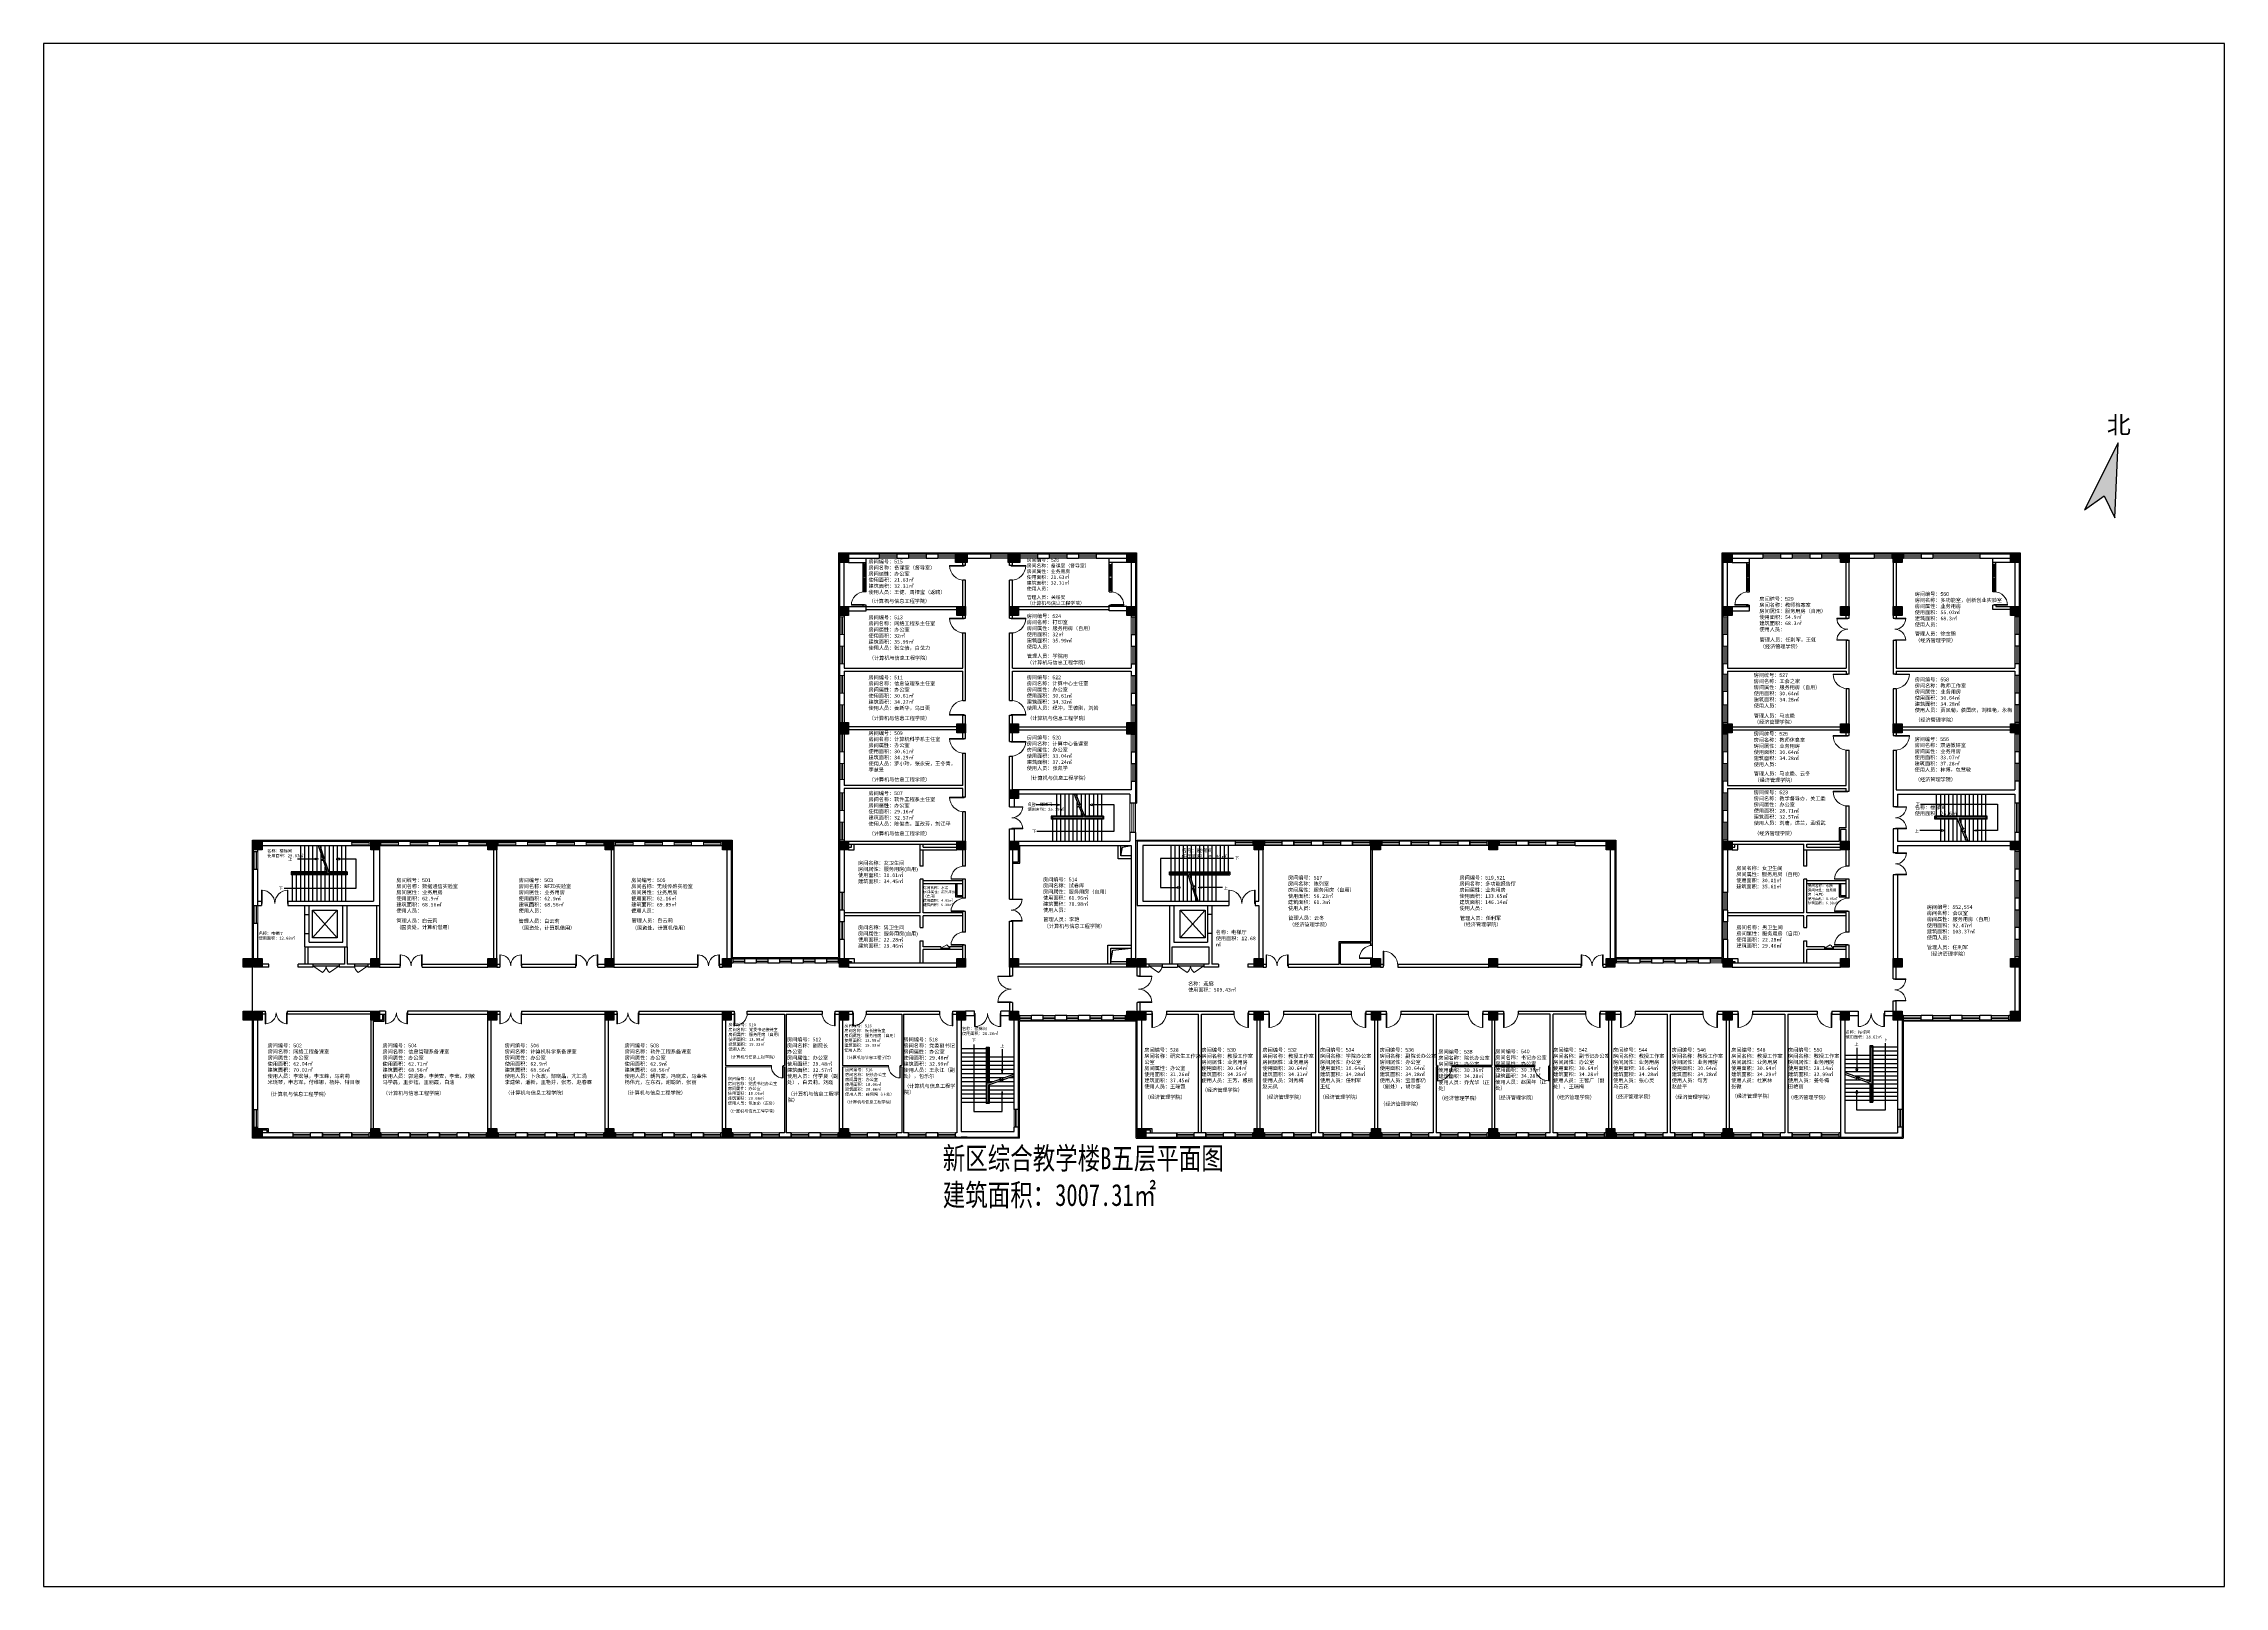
# Paper-space layout '布局1' of a CAD drawing. Header units: millimetres. Extents: x 1461 to 2055, y 341 to 761.
# The model-space entities are those that its viewports show. They can reach past a viewport. Long polylines and large blocks are cut down to what shows.
import ezdxf

# ---------------------------------------------------------------- set-up
doc = ezdxf.new("R2010")
doc.units = ezdxf.units.MM
doc.header["$LTSCALE"] = 1000
doc.linetypes.add('CONTINOUS', pattern=[0])
for name, color, linetype in [('填充', 7, 'Continuous'), ('管理人员', 2, 'Continuous'), ('计算机与信息工程学院', 2, 'Continuous')]:
    doc.layers.add(name, color=color, linetype=linetype)
for name, color, linetype, lineweight in [('墙体', 30, 'Continuous', 30), ('墙线', 30, 'Continuous', 30), ('文字', 7, 'Continuous', 30), ('柱子', 150, 'Continuous', 30), ('窗户', 131, 'Continuous', 15), ('窗线', 131, 'Continuous', 15), ('门线', 154, 'CONTINOUS', 15)]:
    doc.layers.add(name, color=color, linetype=linetype, lineweight=lineweight)
doc.styles.add('_TCH_AXIS', font='', dxfattribs={"width": 0.75})
doc.styles.get("Standard").update_dxf_attribs({"font": 'arial.ttf'})
doc.styles.get('_TCH_AXIS').set_extended_font_data('FangSong_GB2312')

msp = doc.modelspace()

# ---------------------------------------------------------------- hatches: boundary and pattern name
h = msp.add_hatch(color=256)
h.dxf.hatch_style = 1
h.paths.add_polyline_path([(159467, 74109), (157163, 69544), (158524, 70501), (159243, 69000)])
at = {"layer": '填充'}
h = msp.add_hatch(color=7, dxfattribs=at)
h.dxf.hatch_style = 1
h.paths.add_polyline_path([(72818, 66548), (72218, 66548), (72218, 65948), (72818, 65948)])
h = msp.add_hatch(color=7, dxfattribs=at)
h.dxf.hatch_style = 1
h.paths.add_polyline_path([(80918, 66548), (80118, 66548), (80118, 65948), (80918, 65948)])
h = msp.add_hatch(color=7, dxfattribs=at)
h.dxf.hatch_style = 1
h.paths.add_polyline_path([(84518, 66548), (83718, 66548), (83718, 65948), (84518, 65948)])
h = msp.add_hatch(color=7, dxfattribs=at)
h.dxf.hatch_style = 1
h.paths.add_polyline_path([(92418, 66548), (91818, 66548), (91818, 65948), (92418, 65948)])
h = msp.add_hatch(color=7, dxfattribs=at)
h.dxf.hatch_style = 1
h.paths.add_polyline_path([(133118, 66548), (132518, 66548), (132518, 65948), (133118, 65948)])
h = msp.add_hatch(color=7, dxfattribs=at)
h.dxf.hatch_style = 1
h.paths.add_polyline_path([(141118, 66548), (140518, 66548), (140518, 65948), (141118, 65948)])
h = msp.add_hatch(color=7, dxfattribs=at)
h.dxf.hatch_style = 1
h.paths.add_polyline_path([(144718, 66548), (144118, 66548), (144118, 65948), (144718, 65948)])
h = msp.add_hatch(color=7, dxfattribs=at)
h.dxf.hatch_style = 1
h.paths.add_polyline_path([(152718, 66548), (152118, 66548), (152118, 65948), (152718, 65948)])
h = msp.add_hatch(color=7, dxfattribs=at)
h.dxf.hatch_style = 1
h.paths.add_polyline_path([(72818, 62948), (72218, 62948), (72218, 62348), (72818, 62348)])
h = msp.add_hatch(color=7, dxfattribs=at)
h.dxf.hatch_style = 1
h.paths.add_polyline_path([(80818, 62948), (80218, 62948), (80218, 62348), (80818, 62348)])
h = msp.add_hatch(color=7, dxfattribs=at)
h.dxf.hatch_style = 1
h.paths.add_polyline_path([(84418, 62948), (83818, 62948), (83818, 62348), (84418, 62348)])
h = msp.add_hatch(color=7, dxfattribs=at)
h.dxf.hatch_style = 1
h.paths.add_polyline_path([(92418, 62948), (91818, 62948), (91818, 62348), (92418, 62348)])
h = msp.add_hatch(color=7, dxfattribs=at)
h.dxf.hatch_style = 1
h.paths.add_polyline_path([(133118, 62948), (132518, 62948), (132518, 62348), (133118, 62348)])
h = msp.add_hatch(color=7, dxfattribs=at)
h.dxf.hatch_style = 1
h.paths.add_polyline_path([(141118, 62948), (140518, 62948), (140518, 62348), (141118, 62348)])
h = msp.add_hatch(color=7, dxfattribs=at)
h.dxf.hatch_style = 1
h.paths.add_polyline_path([(144718, 62948), (144118, 62948), (144118, 62348), (144718, 62348)])
h = msp.add_hatch(color=7, dxfattribs=at)
h.dxf.hatch_style = 1
h.paths.add_polyline_path([(152718, 62948), (152118, 62948), (152118, 62348), (152718, 62348)])
h = msp.add_hatch(color=7, dxfattribs=at)
h.dxf.hatch_style = 1
h.paths.add_polyline_path([(72818, 55048), (72218, 55048), (72218, 54248), (72818, 54248)])
h = msp.add_hatch(color=7, dxfattribs=at)
h.dxf.hatch_style = 1
h.paths.add_polyline_path([(80818, 54948), (80218, 54948), (80218, 54348), (80818, 54348)])
h = msp.add_hatch(color=7, dxfattribs=at)
h.dxf.hatch_style = 1
h.paths.add_polyline_path([(84418, 54948), (83818, 54948), (83818, 54348), (84418, 54348)])
h = msp.add_hatch(color=7, dxfattribs=at)
h.dxf.hatch_style = 1
h.paths.add_polyline_path([(92418, 55048), (91818, 55048), (91818, 54248), (92418, 54248)])
h = msp.add_hatch(color=7, dxfattribs=at)
h.dxf.hatch_style = 1
h.paths.add_polyline_path([(133118, 54948), (132518, 54948), (132518, 54348), (133118, 54348)])
h = msp.add_hatch(color=7, dxfattribs=at)
h.dxf.hatch_style = 1
h.paths.add_polyline_path([(141118, 54948), (140518, 54948), (140518, 54348), (141118, 54348)])
h = msp.add_hatch(color=7, dxfattribs=at)
h.dxf.hatch_style = 1
h.paths.add_polyline_path([(144718, 54948), (144118, 54948), (144118, 54348), (144718, 54348)])
h = msp.add_hatch(color=7, dxfattribs=at)
h.dxf.hatch_style = 1
h.paths.add_polyline_path([(152718, 54948), (152118, 54948), (152118, 54348), (152718, 54348)])
h = msp.add_hatch(color=7, dxfattribs=at)
h.dxf.hatch_style = 1
h.paths.add_polyline_path([(84418, 50448), (83818, 50448), (83818, 49848), (84418, 49848)])
h = msp.add_hatch(color=7, dxfattribs=at)
h.dxf.hatch_style = 1
h.paths.add_polyline_path([(32818, 46948), (32218, 46948), (32218, 46348), (32818, 46348)])
h = msp.add_hatch(color=7, dxfattribs=at)
h.dxf.hatch_style = 1
h.paths.add_polyline_path([(40818, 46948), (40218, 46948), (40218, 46348), (40818, 46348)])
h = msp.add_hatch(color=7, dxfattribs=at)
h.dxf.hatch_style = 1
h.paths.add_polyline_path([(48818, 46948), (48218, 46948), (48218, 46348), (48818, 46348)])
h = msp.add_hatch(color=7, dxfattribs=at)
h.dxf.hatch_style = 1
h.paths.add_polyline_path([(56818, 46948), (56218, 46948), (56218, 46348), (56818, 46348)])
h = msp.add_hatch(color=7, dxfattribs=at)
h.dxf.hatch_style = 1
h.paths.add_polyline_path([(64818, 46948), (64218, 46948), (64218, 46348), (64818, 46348)])
h = msp.add_hatch(color=7, dxfattribs=at)
h.dxf.hatch_style = 1
h.paths.add_polyline_path([(72818, 46948), (72218, 46948), (72218, 46348), (72818, 46348)])
h = msp.add_hatch(color=7, dxfattribs=at)
h.dxf.hatch_style = 1
h.paths.add_polyline_path([(80818, 46948), (80218, 46948), (80218, 46348), (80818, 46348)])
h = msp.add_hatch(color=7, dxfattribs=at)
h.dxf.hatch_style = 1
h.paths.add_polyline_path([(84418, 46948), (83818, 46948), (83818, 46348), (84418, 46348)])
h = msp.add_hatch(color=7, dxfattribs=at)
h.dxf.hatch_style = 1
h.paths.add_polyline_path([(101118, 46948), (100518, 46948), (100518, 46348), (101118, 46348)])
h = msp.add_hatch(color=7, dxfattribs=at)
h.dxf.hatch_style = 1
h.paths.add_polyline_path([(109118, 46948), (108518, 46948), (108518, 46348), (109118, 46348)])
h = msp.add_hatch(color=7, dxfattribs=at)
h.dxf.hatch_style = 1
h.paths.add_polyline_path([(117118, 46948), (116518, 46948), (116518, 46348), (117118, 46348)])
h = msp.add_hatch(color=7, dxfattribs=at)
h.dxf.hatch_style = 1
h.paths.add_polyline_path([(125118, 46948), (124518, 46948), (124518, 46348), (125118, 46348)])
h = msp.add_hatch(color=7, dxfattribs=at)
h.dxf.hatch_style = 1
h.paths.add_polyline_path([(133118, 46948), (132518, 46948), (132518, 46348), (133118, 46348)])
h = msp.add_hatch(color=7, dxfattribs=at)
h.dxf.hatch_style = 1
h.paths.add_polyline_path([(141118, 46948), (140518, 46948), (140518, 46348), (141118, 46348)])
h = msp.add_hatch(color=7, dxfattribs=at)
h.dxf.hatch_style = 1
h.paths.add_polyline_path([(152718, 46948), (152118, 46948), (152118, 46348), (152718, 46348)])
h = msp.add_hatch(color=7, dxfattribs=at)
h.dxf.hatch_style = 1
h.paths.add_polyline_path([(32118, 38948), (31518, 38948), (31518, 38348), (32118, 38348)])
h = msp.add_hatch(color=7, dxfattribs=at)
h.dxf.hatch_style = 1
h.paths.add_polyline_path([(32818, 38948), (32218, 38948), (32218, 38348), (32818, 38348)])
h = msp.add_hatch(color=7, dxfattribs=at)
h.dxf.hatch_style = 1
h.paths.add_polyline_path([(40818, 38948), (40218, 38948), (40218, 38348), (40818, 38348)])
h = msp.add_hatch(color=7, dxfattribs=at)
h.dxf.hatch_style = 1
h.paths.add_polyline_path([(48818, 38948), (48218, 38948), (48218, 38348), (48818, 38348)])
h = msp.add_hatch(color=7, dxfattribs=at)
h.dxf.hatch_style = 1
h.paths.add_polyline_path([(56818, 38948), (56218, 38948), (56218, 38348), (56818, 38348)])
h = msp.add_hatch(color=7, dxfattribs=at)
h.dxf.hatch_style = 1
h.paths.add_polyline_path([(64818, 38948), (64218, 38948), (64218, 38348), (64818, 38348)])
h = msp.add_hatch(color=7, dxfattribs=at)
h.dxf.hatch_style = 1
h.paths.add_polyline_path([(72818, 38948), (72218, 38948), (72218, 38348), (72818, 38348)])
h = msp.add_hatch(color=7, dxfattribs=at)
h.dxf.hatch_style = 1
h.paths.add_polyline_path([(80818, 38948), (80218, 38948), (80218, 38348), (80818, 38348)])
h = msp.add_hatch(color=7, dxfattribs=at)
h.dxf.hatch_style = 1
h.paths.add_polyline_path([(84418, 38948), (83818, 38948), (83818, 38348), (84418, 38348)])
h = msp.add_hatch(color=7, dxfattribs=at)
h.dxf.hatch_style = 1
h.paths.add_polyline_path([(92418, 38948), (91818, 38948), (91818, 38348), (92418, 38348)])
h = msp.add_hatch(color=7, dxfattribs=at)
h.dxf.hatch_style = 1
h.paths.add_polyline_path([(93118, 38948), (92518, 38948), (92518, 38348), (93118, 38348)])
h = msp.add_hatch(color=7, dxfattribs=at)
h.dxf.hatch_style = 1
h.paths.add_polyline_path([(101118, 38948), (100518, 38948), (100518, 38348), (101118, 38348)])
h = msp.add_hatch(color=7, dxfattribs=at)
h.dxf.hatch_style = 1
h.paths.add_polyline_path([(109118, 38948), (108518, 38948), (108518, 38348), (109118, 38348)])
h = msp.add_hatch(color=7, dxfattribs=at)
h.dxf.hatch_style = 1
h.paths.add_polyline_path([(117118, 38948), (116518, 38948), (116518, 38348), (117118, 38348)])
h = msp.add_hatch(color=7, dxfattribs=at)
h.dxf.hatch_style = 1
h.paths.add_polyline_path([(125118, 38948), (124518, 38948), (124518, 38348), (125118, 38348)])
h = msp.add_hatch(color=7, dxfattribs=at)
h.dxf.hatch_style = 1
h.paths.add_polyline_path([(133118, 38948), (132518, 38948), (132518, 38348), (133118, 38348)])
h = msp.add_hatch(color=7, dxfattribs=at)
h.dxf.hatch_style = 1
h.paths.add_polyline_path([(141118, 38948), (140518, 38948), (140518, 38348), (141118, 38348)])
h = msp.add_hatch(color=7, dxfattribs=at)
h.dxf.hatch_style = 1
h.paths.add_polyline_path([(144718, 38948), (144118, 38948), (144118, 38348), (144718, 38348)])
h = msp.add_hatch(color=7, dxfattribs=at)
h.dxf.hatch_style = 1
h.paths.add_polyline_path([(152718, 38948), (152118, 38948), (152118, 38348), (152718, 38348)])
h = msp.add_hatch(color=7, dxfattribs=at)
h.dxf.hatch_style = 1
h.paths.add_polyline_path([(32118, 35348), (31518, 35348), (31518, 34748), (32118, 34748)])
h = msp.add_hatch(color=7, dxfattribs=at)
h.dxf.hatch_style = 1
h.paths.add_polyline_path([(32818, 35348), (32218, 35348), (32218, 34748), (32818, 34748)])
h = msp.add_hatch(color=7, dxfattribs=at)
h.dxf.hatch_style = 1
h.paths.add_polyline_path([(40818, 35348), (40218, 35348), (40218, 34748), (40818, 34748)])
h = msp.add_hatch(color=7, dxfattribs=at)
h.dxf.hatch_style = 1
h.paths.add_polyline_path([(48818, 35348), (48218, 35348), (48218, 34748), (48818, 34748)])
h = msp.add_hatch(color=7, dxfattribs=at)
h.dxf.hatch_style = 1
h.paths.add_polyline_path([(56818, 35348), (56218, 35348), (56218, 34748), (56818, 34748)])
h = msp.add_hatch(color=7, dxfattribs=at)
h.dxf.hatch_style = 1
h.paths.add_polyline_path([(64818, 35348), (64218, 35348), (64218, 34748), (64818, 34748)])
h = msp.add_hatch(color=7, dxfattribs=at)
h.dxf.hatch_style = 1
h.paths.add_polyline_path([(72818, 35348), (72218, 35348), (72218, 34748), (72818, 34748)])
h = msp.add_hatch(color=7, dxfattribs=at)
h.dxf.hatch_style = 1
h.paths.add_polyline_path([(80818, 35348), (80218, 35348), (80218, 34748), (80818, 34748)])
h = msp.add_hatch(color=7, dxfattribs=at)
h.dxf.hatch_style = 1
h.paths.add_polyline_path([(84418, 35348), (83818, 35348), (83818, 34748), (84418, 34748)])
h = msp.add_hatch(color=7, dxfattribs=at)
h.dxf.hatch_style = 1
h.paths.add_polyline_path([(92418, 35348), (91818, 35348), (91818, 34748), (92418, 34748)])
h = msp.add_hatch(color=7, dxfattribs=at)
h.dxf.hatch_style = 1
h.paths.add_polyline_path([(93118, 35348), (92518, 35348), (92518, 34748), (93118, 34748)])
h = msp.add_hatch(color=7, dxfattribs=at)
h.dxf.hatch_style = 1
h.paths.add_polyline_path([(101118, 35348), (100518, 35348), (100518, 34748), (101118, 34748)])
h = msp.add_hatch(color=7, dxfattribs=at)
h.dxf.hatch_style = 1
h.paths.add_polyline_path([(109118, 35348), (108518, 35348), (108518, 34748), (109118, 34748)])
h = msp.add_hatch(color=7, dxfattribs=at)
h.dxf.hatch_style = 1
h.paths.add_polyline_path([(117118, 35348), (116518, 35348), (116518, 34748), (117118, 34748)])
h = msp.add_hatch(color=7, dxfattribs=at)
h.dxf.hatch_style = 1
h.paths.add_polyline_path([(125118, 35348), (124518, 35348), (124518, 34748), (125118, 34748)])
h = msp.add_hatch(color=7, dxfattribs=at)
h.dxf.hatch_style = 1
h.paths.add_polyline_path([(133118, 35348), (132518, 35348), (132518, 34748), (133118, 34748)])
h = msp.add_hatch(color=7, dxfattribs=at)
h.dxf.hatch_style = 1
h.paths.add_polyline_path([(141118, 35348), (140518, 35348), (140518, 34748), (141118, 34748)])
h = msp.add_hatch(color=7, dxfattribs=at)
h.dxf.hatch_style = 1
h.paths.add_polyline_path([(144718, 35348), (144118, 35348), (144118, 34748), (144718, 34748)])
h = msp.add_hatch(color=7, dxfattribs=at)
h.dxf.hatch_style = 1
h.paths.add_polyline_path([(152718, 35348), (152118, 35348), (152118, 34748), (152718, 34748)])
h = msp.add_hatch(color=7, dxfattribs=at)
h.dxf.hatch_style = 1
h.paths.add_polyline_path([(32818, 27348), (32218, 27348), (32218, 26748), (32818, 26748)])
h = msp.add_hatch(color=7, dxfattribs=at)
h.dxf.hatch_style = 1
h.paths.add_polyline_path([(40818, 27348), (40218, 27348), (40218, 26748), (40818, 26748)])
h = msp.add_hatch(color=7, dxfattribs=at)
h.dxf.hatch_style = 1
h.paths.add_polyline_path([(48818, 27348), (48218, 27348), (48218, 26748), (48818, 26748)])
h = msp.add_hatch(color=7, dxfattribs=at)
h.dxf.hatch_style = 1
h.paths.add_polyline_path([(56818, 27348), (56218, 27348), (56218, 26748), (56818, 26748)])
h = msp.add_hatch(color=7, dxfattribs=at)
h.dxf.hatch_style = 1
h.paths.add_polyline_path([(64818, 27348), (64218, 27348), (64218, 26748), (64818, 26748)])
h = msp.add_hatch(color=7, dxfattribs=at)
h.dxf.hatch_style = 1
h.paths.add_polyline_path([(72818, 27348), (72218, 27348), (72218, 26748), (72818, 26748)])
h = msp.add_hatch(color=7, dxfattribs=at)
h.dxf.hatch_style = 1
h.paths.add_polyline_path([(93118, 27348), (92518, 27348), (92518, 26748), (93118, 26748)])
h = msp.add_hatch(color=7, dxfattribs=at)
h.dxf.hatch_style = 1
h.paths.add_polyline_path([(101118, 27348), (100518, 27348), (100518, 26748), (101118, 26748)])
h = msp.add_hatch(color=7, dxfattribs=at)
h.dxf.hatch_style = 1
h.paths.add_polyline_path([(109118, 27348), (108518, 27348), (108518, 26748), (109118, 26748)])
h = msp.add_hatch(color=7, dxfattribs=at)
h.dxf.hatch_style = 1
h.paths.add_polyline_path([(117118, 27348), (116518, 27348), (116518, 26748), (117118, 26748)])
h = msp.add_hatch(color=7, dxfattribs=at)
h.dxf.hatch_style = 1
h.paths.add_polyline_path([(125118, 27348), (124518, 27348), (124518, 26748), (125118, 26748)])
h = msp.add_hatch(color=7, dxfattribs=at)
h.dxf.hatch_style = 1
h.paths.add_polyline_path([(133118, 27348), (132518, 27348), (132518, 26748), (133118, 26748)])

# ---------------------------------------------------------------- linework, layer by layer
for p, q in [((159467, 74109), (157163, 69544)), ((159243, 69000), (159467, 74109)), ((157163, 69544), (158524, 70501)), ((158524, 70501), (159243, 69000))]:
    msp.add_line(p, q)
at = {"layer": '墙体'}
for p, q in [((72818, 65948), (74018, 65948)), ((73818, 63948), (73818, 65948)), ((74018, 63948), (74018, 66248)), ((90618, 63948), (90618, 66248)), ((91818, 65948), (90618, 65948)), ((90818, 63948), (90818, 65948)), ((133118, 65948), (134318, 65948)), ((134118, 63948), (134118, 65948)), ((134318, 63948), (134318, 66248)), ((150918, 63948), (150918, 66248)), ((152118, 65948), (150918, 65948)), ((151118, 63948), (151118, 65948)), ((72818, 62948), (80218, 62948)), ((72818, 62648), (74018, 62648)), ((74018, 63948), (73818, 63948)), ((73818, 62948), (73818, 63048)), ((74018, 63048), (73818, 63048)), ((74018, 62648), (74018, 63048)), ((74018, 62748), (80218, 62748)), ((84418, 62948), (90618, 62948)), ((84418, 62748), (90618, 62748)), ((90618, 63948), (90818, 63948)), ((90618, 62648), (90618, 63048)), ((90618, 63048), (90818, 63048)), ((91818, 62948), (90618, 62948)), ((91818, 62648), (90618, 62648)), ((90818, 62948), (90818, 63048)), ((133118, 62948), (134318, 62948)), ((133118, 62648), (134318, 62648)), ((134118, 63948), (134318, 63948)), ((134118, 62948), (134118, 63048)), ((134118, 63048), (134318, 63048)), ((134318, 62648), (134318, 63048)), ((151118, 63948), (150918, 63948)), ((150918, 62748), (150918, 63048)), ((151118, 63048), (150918, 63048)), ((152118, 62748), (150918, 62748)), ((151118, 63048), (151118, 62948)), ((151118, 62948), (152118, 62948)), ((80618, 62148), (80818, 62148)), ((80618, 61148), (80818, 61148)), ((83818, 62148), (84018, 62148)), ((83818, 61148), (84018, 61148)), ((140918, 62148), (141118, 62148)), ((144118, 62148), (144323, 62148)), ((140918, 60648), (141118, 60648)), ((140918, 60648), (140918, 58748)), ((144118, 60648), (144323, 60648)), ((72518, 58748), (80618, 58748)), ((72518, 58548), (80618, 58548)), ((84018, 58748), (92118, 58748)), ((84018, 58548), (92118, 58548)), ((132818, 58748), (140918, 58748)), ((132818, 58548), (140918, 58548)), ((140918, 58548), (140918, 58348)), ((141118, 58348), (140918, 58348)), ((144318, 58348), (144118, 58348)), ((140918, 57348), (140918, 54948)), ((141118, 57348), (140918, 57348)), ((144318, 57348), (144118, 57348)), ((80618, 56548), (80818, 56548)), ((80618, 55548), (80818, 55548)), ((83818, 56548), (84018, 56548)), ((83818, 55548), (84018, 55548)), ((80218, 54748), (72818, 54748)), ((80218, 54548), (72818, 54548)), ((80618, 53948), (80818, 53948)), ((83818, 53748), (84018, 53748)), ((84418, 54748), (91818, 54748)), ((84418, 54548), (91818, 54548)), ((133118, 54748), (140518, 54748)), ((133118, 54548), (140518, 54548)), ((140918, 54148), (141118, 54148)), ((144118, 54148), (144318, 54148)), ((80618, 52948), (80818, 52948)), ((80818, 49948), (80818, 52948)), ((83818, 52748), (84018, 52748)), ((140918, 53148), (141118, 53148)), ((144118, 53148), (144318, 53148)), ((80618, 50748), (72518, 50748)), ((132818, 50748), (140918, 50748)), ((80618, 50548), (72518, 50548)), ((80818, 49948), (80618, 49948)), ((87103, 49426), (85625, 49426)), ((87038, 48648), (87038, 50148)), ((87103, 49476), (87103, 49376)), ((87103, 49476), (87311, 49426)), ((87311, 49426), (87103, 49376)), ((87318, 48598), (87318, 50148)), ((87318, 48648), (87318, 50148)), ((87598, 48648), (87598, 50148)), ((87878, 48648), (87878, 50148)), ((88158, 48648), (88158, 50148)), ((88158, 48648), (88158, 50148)), ((88218, 50148), (88497, 49446)), ((88328, 50148), (88601, 49462)), ((88438, 49871), (88438, 50148)), ((88438, 48648), (88438, 49595)), ((88676, 49473), (88462, 49288)), ((88462, 49288), (88665, 49302)), ((88497, 49446), (88676, 49473)), ((88558, 49295), (88835, 48598)), ((88665, 49302), (88945, 48598)), ((88718, 49168), (88718, 50148)), ((88998, 48648), (88998, 50148)), ((88998, 48648), (88998, 50148)), ((89485, 49476), (89277, 49426)), ((89277, 49426), (89485, 49376)), ((89278, 48648), (89278, 50148)), ((89485, 49476), (89485, 49376)), ((90942, 49426), (89485, 49426)), ((89485, 49426), (89485, 49376)), ((89558, 48648), (89558, 50148)), ((89838, 48648), (89838, 50148)), ((90118, 48598), (90118, 50148)), ((90942, 47623), (90942, 49426)), ((132818, 50548), (140918, 50548)), ((132818, 50548), (132818, 50248)), ((140918, 50348), (141118, 50348)), ((140918, 49348), (141118, 49348)), ((145969, 49473), (151243, 49473)), ((147059, 50148), (147059, 48448)), ((147339, 50148), (147339, 48648)), ((147619, 50148), (147619, 48648)), ((147619, 50148), (147619, 48648)), ((147899, 50148), (147899, 48648)), ((148179, 50148), (148179, 48648)), ((148459, 50148), (148459, 48648)), ((148459, 50148), (148459, 48648)), ((148739, 50148), (148739, 48648)), ((149019, 50148), (149019, 48648)), ((149299, 50148), (149299, 48648)), ((149299, 50148), (149299, 48648)), ((149579, 50148), (149579, 48648)), ((149859, 50148), (149859, 48648)), ((150139, 50148), (150139, 48648)), ((150419, 50148), (150419, 48598)), ((151243, 49473), (151243, 47670)), ((80818, 48948), (80618, 48948)), ((80818, 46948), (80818, 48948)), ((88815, 48648), (86658, 48648)), ((86658, 48648), (86658, 48448)), ((88835, 48598), (86658, 48598)), ((86758, 48598), (86658, 48598)), ((90168, 48498), (86658, 48498)), ((90218, 48448), (86658, 48448)), ((86708, 48598), (86708, 48498)), ((86758, 46948), (86758, 48648)), ((87038, 46948), (87038, 48448)), ((87318, 46948), (87318, 48448)), ((87318, 46948), (87318, 48448)), ((87598, 46948), (87598, 48448)), ((87878, 46948), (87878, 48448)), ((88158, 46948), (88158, 48448)), ((88158, 46948), (88158, 48448)), ((88438, 46948), (88438, 48448)), ((88718, 48648), (88718, 48892)), ((88718, 46948), (88718, 48448)), ((90218, 48648), (88925, 48648)), ((90168, 48598), (88945, 48598)), ((88998, 46948), (88998, 48448)), ((88998, 46948), (88998, 48448)), ((89278, 46948), (89278, 48448)), ((89558, 46948), (89558, 48448)), ((89838, 46948), (89838, 48448)), ((90118, 46948), (90118, 48498)), ((90168, 48598), (90168, 48498)), ((90218, 48648), (90218, 48448)), ((147404, 47670), (145926, 47670)), ((150519, 48648), (146959, 48648)), ((146959, 48448), (146959, 48648)), ((150469, 48598), (146959, 48598)), ((148489, 48498), (146959, 48498)), ((147059, 48498), (146959, 48498)), ((148509, 48448), (146959, 48448)), ((147009, 48498), (147009, 48598)), ((147339, 48448), (147339, 46948)), ((147404, 47620), (147404, 47720)), ((147612, 47670), (147404, 47720)), ((147404, 47620), (147612, 47670)), ((147619, 48498), (147619, 46948)), ((147619, 48448), (147619, 46948)), ((147899, 48448), (147899, 46948)), ((148179, 48448), (148179, 46948)), ((148459, 48448), (148459, 46948)), ((148459, 48448), (148459, 46948)), ((148770, 47794), (148489, 48498)), ((150469, 48498), (148613, 48498)), ((148888, 47811), (148613, 48498)), ((150519, 48448), (148633, 48448)), ((148739, 48448), (148739, 48184)), ((148739, 47872), (148739, 46948)), ((148969, 47822), (148739, 47636)), ((148739, 47636), (148950, 47657)), ((148770, 47794), (148969, 47822)), ((149109, 46948), (148830, 47645)), ((149233, 46948), (148950, 47657)), ((149019, 48448), (149019, 47484)), ((149299, 48448), (149299, 46948)), ((149299, 48448), (149299, 46948)), ((149578, 47670), (149786, 47720)), ((149786, 47620), (149578, 47670)), ((149579, 48448), (149579, 46948)), ((149786, 47670), (149786, 47720)), ((149786, 47620), (149786, 47720)), ((151243, 47670), (149786, 47670)), ((149859, 48448), (149859, 46948)), ((150139, 48448), (150139, 46948)), ((150419, 48498), (150419, 46948)), ((150469, 48498), (150469, 48598)), ((150519, 48448), (150519, 48648)), ((35438, 44860), (35438, 46648)), ((35718, 44860), (35718, 46648)), ((35998, 44860), (35998, 46648)), ((35998, 44860), (35998, 46648)), ((36278, 44860), (36278, 46648)), ((36558, 44860), (36558, 46648)), ((36641, 46648), (36920, 45805)), ((36744, 46648), (37023, 45805)), ((36838, 44860), (36838, 46648)), ((37118, 45545), (37118, 46648)), ((37118, 45517), (37118, 46648)), ((37398, 44860), (37398, 46648)), ((37678, 44860), (37678, 46648)), ((37958, 44860), (37958, 46648)), ((38238, 44860), (38238, 46648)), ((38518, 42872), (38518, 46648)), ((56618, 46348), (56618, 38948)), ((56818, 46348), (56818, 38948)), ((85668, 47623), (90942, 47623)), ((94818, 46648), (94818, 42872)), ((95098, 46648), (95098, 44860)), ((95378, 46648), (95378, 44860)), ((95658, 46648), (95658, 44860)), ((95938, 46648), (95938, 44860)), ((96218, 46648), (96218, 44860)), ((96218, 46648), (96218, 44860)), ((96498, 46648), (96498, 44860)), ((96778, 46648), (96778, 44860)), ((97058, 46648), (97058, 44860)), ((97338, 46648), (97338, 44860)), ((97338, 46648), (97338, 44860)), ((97618, 46648), (97618, 44860)), ((97898, 46648), (97898, 44860)), ((98178, 46648), (98178, 44860)), ((98458, 46648), (98458, 44860)), ((98738, 46648), (98738, 44710)), ((149019, 47272), (149019, 47048)), ((37233, 44860), (34778, 44860)), ((34778, 44860), (34778, 44660)), ((37118, 44660), (34778, 44660)), ((37249, 44810), (34828, 44810)), ((34828, 44810), (34828, 44710)), ((38568, 44710), (34828, 44710)), ((34878, 44710), (34878, 44810)), ((34878, 42872), (34878, 44660)), ((38518, 44660), (34878, 44660)), ((35158, 42872), (35158, 44660)), ((35216, 45733), (36433, 45733)), ((35438, 42872), (35438, 44660)), ((35718, 42872), (35718, 44660)), ((35998, 42872), (35998, 44660)), ((35998, 42872), (35998, 44660)), ((36278, 42872), (36278, 44660)), ((36433, 45783), (36433, 45683)), ((36433, 45783), (36641, 45733)), ((36641, 45733), (36433, 45683)), ((36558, 42872), (36558, 44660)), ((36838, 42872), (36838, 44660)), ((37093, 45805), (36881, 45650)), ((36881, 45650), (37075, 45650)), ((36920, 45805), (37093, 45805)), ((36971, 45650), (37249, 44810)), ((37074, 45650), (37352, 44810)), ((37118, 44860), (37118, 45205)), ((37118, 44860), (37118, 45205)), ((37118, 42872), (37118, 44660)), ((37118, 42872), (37118, 44660)), ((38618, 44860), (37336, 44860)), ((38568, 44810), (37352, 44810)), ((37398, 42872), (37398, 44660)), ((38618, 44660), (37398, 44660)), ((37678, 42872), (37678, 44660)), ((38070, 45778), (37862, 45728)), ((37862, 45728), (38070, 45678)), ((37958, 42872), (37958, 44660)), ((38070, 45778), (38070, 45678)), ((39213, 45728), (38070, 45728)), ((38070, 45728), (38070, 45678)), ((38238, 42872), (38238, 44660)), ((38568, 44810), (38568, 44710)), ((38618, 44860), (38618, 44660)), ((39213, 43746), (39213, 45728)), ((99103, 45774), (94124, 45774)), ((94124, 45774), (94124, 43792)), ((94718, 44860), (95938, 44860)), ((94718, 44660), (94718, 44860)), ((94718, 44660), (96001, 44660)), ((94768, 44810), (98788, 44810)), ((94768, 44710), (94768, 44810)), ((94768, 44710), (95984, 44710)), ((94818, 44860), (98458, 44860)), ((95098, 44660), (95098, 42872)), ((95378, 44660), (95378, 42872)), ((95658, 44660), (95658, 42872)), ((95938, 44660), (95938, 42872)), ((96262, 43870), (95984, 44710)), ((96087, 44710), (98788, 44710)), ((96365, 43870), (96087, 44710)), ((96104, 44660), (98838, 44660)), ((96218, 44860), (98838, 44860)), ((96218, 44660), (96218, 44315)), ((96218, 44660), (96218, 44315)), ((96498, 44660), (96498, 42872)), ((96778, 44660), (96778, 42872)), ((97058, 44660), (97058, 42872)), ((97338, 44660), (97338, 42872)), ((97338, 44660), (97338, 42872)), ((97618, 44660), (97618, 42872)), ((97898, 44660), (97898, 42872)), ((98788, 44810), (98788, 44710)), ((98838, 44860), (98838, 44660)), ((34311, 43746), (39213, 43746)), ((94124, 43792), (95266, 43792)), ((95266, 43792), (95266, 43842)), ((95266, 43742), (95266, 43842)), ((95475, 43792), (95266, 43842)), ((95266, 43742), (95475, 43792)), ((96218, 44003), (96218, 42872)), ((96218, 43975), (96218, 42872)), ((96244, 43715), (96455, 43870)), ((96417, 43715), (96244, 43715)), ((96455, 43870), (96262, 43870)), ((96593, 42872), (96313, 43715)), ((96696, 42872), (96417, 43715)), ((96695, 43787), (96903, 43837)), ((96903, 43737), (96695, 43787)), ((96903, 43737), (96903, 43837)), ((98352, 43787), (96903, 43787)), ((83818, 42998), (84018, 42998)), ((83818, 38948), (83818, 41498)), ((83818, 41498), (84018, 41498)), ((54218, 38346), (54218, 38548)), ((55718, 38346), (55718, 38548)), ((101318, 38548), (101318, 38348)), ((102818, 38548), (102818, 38348)), ((33018, 35348), (33018, 35148)), ((34518, 35348), (34518, 35148)), ((40218, 34748), (40218, 27348)), ((41218, 35348), (41218, 35148)), ((42718, 35348), (42718, 35148)), ((48218, 27348), (48218, 34748)), ((56218, 27348), (56218, 34748)), ((57018, 35348), (57018, 35148)), ((58518, 35348), (58518, 35148)), ((58518, 35348), (64218, 35348)), ((64218, 27348), (64218, 34748)), ((72218, 27348), (72218, 34748)), ((80218, 34748), (80218, 27048)), ((93518, 35348), (93518, 35148)), ((94518, 35348), (94518, 35148)), ((99118, 35348), (99118, 35148)), ((100118, 35348), (100118, 35148)), ((101518, 35348), (101518, 35148)), ((102518, 35348), (102518, 35148)), ((107118, 35348), (107118, 35148)), ((108118, 35348), (108118, 35148)), ((109518, 35348), (109518, 35148)), ((110518, 35348), (110518, 35148)), ((115118, 35348), (115118, 35148)), ((116118, 35348), (116118, 35148)), ((117518, 35348), (117518, 35148)), ((118518, 35348), (118518, 35148)), ((123118, 35348), (123118, 35148)), ((124118, 35348), (124118, 35148)), ((125518, 35348), (125518, 35148)), ((126518, 35348), (126518, 35148)), ((131118, 35348), (131118, 35148)), ((132118, 35348), (132118, 35148)), ((132718, 34748), (132718, 27348)), ((132918, 34748), (132918, 27348)), ((133518, 35348), (133518, 35148)), ((134518, 35348), (134518, 35148)), ((136718, 35148), (136718, 27048)), ((136918, 35148), (136918, 27048)), ((138918, 35348), (138918, 35148)), ((139918, 35348), (139918, 35148)), ((80518, 32798), (82418, 32798)), ((81371, 33080), (81371, 28507)), ((82218, 32898), (82218, 29048)), ((82218, 32898), (82418, 32898)), ((82268, 32848), (82268, 29098)), ((82268, 32848), (82368, 32848)), ((82368, 30434), (82368, 32848)), ((82418, 32898), (82418, 30452)), ((83307, 32755), (83307, 31327)), ((141630, 32855), (141630, 31427)), ((142518, 32998), (142518, 30552)), ((142718, 32998), (142518, 32998)), ((144418, 32898), (142518, 32898)), ((142668, 32948), (142568, 32948)), ((142568, 30534), (142568, 32948)), ((142668, 32948), (142668, 29198)), ((142718, 32998), (142718, 29148)), ((143566, 33180), (143566, 28607)), ((80518, 32518), (82218, 32518)), ((80518, 32238), (82218, 32238)), ((80518, 31948), (82218, 31948)), ((80518, 31668), (82218, 31668)), ((80518, 31388), (82218, 31388)), ((82418, 32238), (84118, 32238)), ((82418, 31948), (84118, 31948)), ((82418, 31668), (84118, 31668)), ((82418, 31388), (84118, 31388)), ((83257, 31327), (83357, 31327)), ((83257, 31327), (83307, 31119)), ((83307, 31119), (83357, 31327)), ((113004, 31648), (113004, 31548)), ((114004, 31648), (114004, 31548)), ((119633, 31648), (119633, 31548)), ((120633, 31648), (120633, 31548)), ((142518, 32338), (140818, 32338)), ((142518, 32048), (140818, 32048)), ((142518, 31768), (140818, 31768)), ((142518, 31488), (140818, 31488)), ((141680, 31427), (141580, 31427)), ((141630, 31219), (141580, 31427)), ((141680, 31427), (141630, 31219)), ((144418, 32618), (142718, 32618)), ((144418, 32338), (142718, 32338)), ((144418, 32048), (142718, 32048)), ((144418, 31768), (142718, 31768)), ((144418, 31488), (142718, 31488)), ((80518, 31108), (82218, 31108)), ((80518, 31108), (82218, 31108)), ((80518, 30828), (82218, 30828)), ((80518, 30548), (82218, 30548)), ((80518, 30268), (82218, 30268)), ((80518, 30268), (82218, 30268)), ((80518, 29988), (82218, 29988)), ((82368, 30434), (83166, 30720)), ((82368, 30316), (83177, 30606)), ((82368, 30316), (82368, 29098)), ((82418, 31108), (84118, 31108)), ((82418, 31108), (84118, 31108)), ((82418, 30828), (83466, 30828)), ((82418, 30548), (82685, 30548)), ((82418, 30334), (82418, 29048)), ((82418, 30268), (84118, 30268)), ((82418, 30268), (84118, 30268)), ((82418, 29988), (84118, 29988)), ((83015, 30548), (84118, 30548)), ((83331, 30598), (83156, 30828)), ((83156, 30828), (83177, 30606)), ((83306, 29869), (83256, 29661)), ((83356, 29661), (83306, 29869)), ((83331, 30780), (84118, 31062)), ((83331, 30661), (84118, 30943)), ((83331, 30780), (83331, 30598)), ((83796, 30828), (84118, 30828)), ((142518, 31208), (140818, 31208)), ((142518, 31208), (140818, 31208)), ((141605, 30880), (140818, 31162)), ((141605, 30761), (140818, 31043)), ((141922, 30648), (140818, 30648)), ((142518, 30368), (140818, 30368)), ((142518, 30368), (140818, 30368)), ((142518, 30088), (140818, 30088)), ((142518, 29808), (140818, 29808)), ((142518, 30928), (141470, 30928)), ((141580, 29761), (141630, 29969)), ((141605, 30698), (141781, 30928)), ((141605, 30880), (141605, 30698)), ((141630, 29969), (141680, 29761)), ((141781, 30928), (141760, 30706)), ((142568, 30416), (141760, 30706)), ((142568, 30534), (141770, 30820)), ((142518, 30648), (142252, 30648)), ((142518, 30434), (142518, 29148)), ((142568, 30416), (142568, 29198)), ((144418, 31208), (142718, 31208)), ((144418, 31208), (142718, 31208)), ((144418, 30928), (142718, 30928)), ((144418, 30648), (142718, 30648)), ((144418, 30368), (142718, 30368)), ((144418, 30368), (142718, 30368)), ((144418, 30088), (142718, 30088)), ((144418, 29808), (142718, 29808)), ((80518, 29708), (82218, 29708)), ((80518, 29428), (82218, 29428)), ((80518, 29148), (82218, 29148)), ((81371, 28507), (83306, 28507)), ((82418, 29048), (82218, 29048)), ((82268, 29148), (82368, 29148)), ((82368, 29098), (82268, 29098)), ((82418, 29708), (84118, 29708)), ((82418, 29428), (84118, 29428)), ((82418, 29148), (84118, 29148)), ((83356, 29661), (83256, 29661)), ((83306, 28507), (83306, 29661)), ((142518, 29528), (140818, 29528)), ((142518, 29248), (140818, 29248)), ((141580, 29761), (141680, 29761)), ((141630, 28607), (141630, 29761)), ((143566, 28607), (141630, 28607)), ((142518, 29148), (142718, 29148)), ((142668, 29248), (142568, 29248)), ((142568, 29198), (142668, 29198)), ((144418, 29528), (142718, 29528)), ((144418, 29248), (142718, 29248))]:
    msp.add_line(p, q, dxfattribs=at)
at = {"layer": '墙线'}
for p, q in [((72148, 66618), (92488, 66618)), ((72148, 66618), (72148, 39018)), ((72218, 66548), (74918, 66548)), ((72218, 66548), (72218, 43448)), ((72518, 62948), (72518, 65948)), ((72818, 66248), (74918, 66248)), ((74918, 66548), (74918, 66248)), ((76118, 66548), (76918, 66548)), ((76118, 66548), (76118, 66248)), ((76118, 66248), (76918, 66248)), ((76918, 66548), (76918, 66248)), ((78118, 66548), (78918, 66548)), ((78118, 66548), (78118, 66248)), ((78118, 66248), (78918, 66248)), ((78918, 66548), (78918, 66248)), ((80118, 66548), (82518, 66548)), ((80118, 66548), (80118, 66248)), ((80618, 65748), (80618, 65948)), ((80818, 65748), (80618, 65748)), ((80818, 65748), (80818, 65948)), ((80918, 66248), (82518, 66248)), ((82518, 66548), (82518, 66248)), ((83718, 66548), (84518, 66548)), ((83718, 66548), (83718, 66248)), ((83818, 65748), (83818, 65948)), ((84018, 65748), (83818, 65748)), ((84018, 65748), (84018, 65948)), ((84518, 66548), (84518, 66248)), ((84518, 66248), (84518, 66248)), ((85718, 66548), (86518, 66548)), ((85718, 66548), (85718, 66248)), ((85718, 66248), (86518, 66248)), ((86518, 66548), (86518, 66248)), ((87718, 66548), (88518, 66548)), ((87718, 66548), (87718, 66248)), ((87718, 66248), (88518, 66248)), ((88518, 66548), (88518, 66248)), ((89718, 66548), (92418, 66548)), ((89718, 66548), (89718, 66248)), ((89718, 66248), (91818, 66248)), ((92118, 65948), (92118, 62948)), ((92418, 65948), (92418, 62948)), ((92488, 66618), (92488, 49548)), ((132448, 66618), (152788, 66618)), ((132448, 39018), (132448, 66618)), ((132518, 65948), (132518, 66548)), ((132518, 66548), (135218, 66548)), ((132518, 43448), (132518, 66548)), ((132818, 62948), (132818, 65948)), ((133118, 66248), (135218, 66248)), ((135218, 66548), (135218, 66248)), ((136418, 66548), (137218, 66548)), ((136418, 66548), (136418, 66248)), ((136418, 66248), (137218, 66248)), ((137218, 66548), (137218, 66248)), ((138418, 66548), (139218, 66548)), ((138418, 66548), (138418, 66248)), ((138418, 66248), (139218, 66248)), ((139218, 66548), (139218, 66248)), ((140418, 66548), (142818, 66548)), ((140418, 66548), (140418, 66248)), ((140418, 66248), (140518, 66248)), ((140918, 62948), (140918, 65948)), ((141118, 66248), (142818, 66248)), ((141118, 62948), (141118, 65948)), ((142818, 66548), (142818, 66248)), ((144018, 66548), (144818, 66548)), ((144018, 66548), (144018, 66248)), ((144018, 66248), (144118, 66248)), ((144118, 65948), (144118, 62948)), ((144318, 65948), (144318, 62948)), ((144718, 66248), (144818, 66248)), ((144818, 66548), (144818, 66248)), ((146018, 66548), (146818, 66548)), ((146018, 66548), (146018, 66248)), ((146018, 66248), (146818, 66248)), ((146818, 66548), (146818, 66248)), ((150018, 66548), (152718, 66548)), ((150018, 66548), (150018, 66248)), ((150018, 66248), (152118, 66248)), ((152418, 65948), (152418, 62948)), ((152718, 66548), (152718, 65948)), ((152718, 65948), (152718, 62948)), ((152788, 66618), (152788, 34678)), ((80618, 62948), (80618, 64748)), ((80818, 64748), (80618, 64748)), ((80818, 62948), (80818, 64748)), ((84018, 64748), (83818, 64748)), ((83818, 62948), (83818, 64748)), ((84018, 62948), (84018, 64748)), ((144318, 64248), (144318, 62948)), ((92418, 62948), (92418, 62248)), ((72518, 62348), (72518, 58748)), ((80618, 62148), (80618, 62348)), ((80618, 58748), (80618, 61148)), ((80818, 62148), (80818, 62348)), ((80818, 56548), (80818, 61148)), ((83818, 62148), (83818, 62348)), ((83818, 56548), (83818, 61148)), ((84018, 62148), (84018, 62348)), ((84018, 58748), (84018, 61148)), ((92118, 62348), (92118, 62248)), ((92118, 62248), (92418, 62248)), ((92118, 61048), (92118, 60248)), ((92118, 61048), (92418, 61048)), ((92418, 61048), (92418, 60248)), ((132818, 62348), (132818, 58748)), ((140918, 62148), (140918, 62348)), ((141118, 62148), (141118, 62348)), ((144118, 62348), (144118, 62148)), ((144318, 62348), (144318, 62148)), ((152418, 62348), (152418, 62248)), ((152718, 62248), (152418, 62248)), ((152418, 61048), (152418, 60248)), ((152718, 61048), (152418, 61048)), ((152718, 62348), (152718, 62248)), ((152718, 61048), (152718, 60248)), ((92118, 60248), (92418, 60248)), ((141118, 58348), (141118, 60648)), ((144118, 60648), (144118, 58348)), ((144318, 60648), (144318, 58748)), ((152718, 60248), (152418, 60248)), ((72518, 58548), (72518, 55048)), ((80618, 56548), (80618, 58548)), ((84018, 56548), (84018, 58548)), ((92118, 59048), (92118, 58748)), ((92118, 59048), (92418, 59048)), ((92118, 58548), (92118, 58248)), ((92118, 58248), (92418, 58248)), ((92418, 59048), (92418, 58248)), ((132818, 58548), (132818, 54948)), ((144318, 58748), (152418, 58748)), ((144318, 58548), (152418, 58548)), ((144318, 58548), (144318, 58308)), ((152418, 59048), (152418, 58748)), ((152718, 59048), (152418, 59048)), ((152418, 58548), (152418, 58248)), ((152718, 58248), (152418, 58248)), ((152718, 59048), (152718, 58248)), ((92118, 57048), (92118, 56248)), ((92118, 57048), (92418, 57048)), ((92418, 57048), (92418, 56248)), ((141118, 54948), (141118, 57348)), ((144118, 57348), (144118, 54948)), ((144318, 57353), (144318, 54948)), ((152418, 57048), (152418, 56248)), ((152718, 57048), (152418, 57048)), ((152718, 57048), (152718, 56248)), ((80618, 54948), (80618, 55548)), ((80818, 54948), (80818, 55548)), ((83818, 54948), (83818, 55548)), ((84018, 54948), (84018, 55548)), ((92118, 56248), (92418, 56248)), ((152718, 56248), (152418, 56248)), ((72518, 54248), (72218, 54248)), ((72518, 54248), (72518, 50748)), ((80618, 53948), (80618, 54348)), ((80818, 53948), (80818, 54348)), ((83818, 53748), (83818, 54348)), ((84018, 53748), (84018, 54348)), ((92118, 55048), (92418, 55048)), ((92118, 54248), (92418, 54248)), ((92418, 55048), (92418, 54248)), ((132818, 54248), (132518, 54248)), ((132818, 54348), (132818, 50748)), ((140918, 54148), (140918, 54348)), ((141118, 54148), (141118, 54348)), ((144118, 54348), (144118, 54148)), ((144318, 54348), (144318, 54148)), ((144718, 54748), (152118, 54748)), ((144718, 54548), (152118, 54548)), ((152418, 55048), (152418, 54948)), ((152718, 55048), (152418, 55048)), ((152418, 54348), (152418, 54248)), ((152718, 54248), (152418, 54248)), ((152718, 55048), (152718, 54248)), ((80618, 50748), (80618, 52948)), ((83818, 50448), (83818, 52748)), ((84018, 50448), (84018, 52748)), ((92118, 53048), (92118, 52248)), ((92118, 53048), (92418, 53048)), ((92118, 52248), (92418, 52248)), ((92418, 53048), (92418, 52248)), ((140918, 50748), (140918, 53148)), ((141118, 50348), (141118, 53148)), ((144118, 53148), (144118, 49298)), ((144318, 53148), (144318, 50448)), ((152418, 53048), (152418, 52248)), ((152718, 53048), (152418, 53048)), ((152718, 52248), (152418, 52248)), ((152718, 53048), (152718, 52248)), ((92118, 51048), (92118, 50448)), ((92118, 51048), (92418, 51048)), ((92418, 51048), (92418, 49548)), ((152418, 51048), (152418, 50448)), ((152718, 51048), (152418, 51048)), ((152718, 51048), (152718, 49548)), ((72518, 50548), (72518, 46948)), ((80618, 49948), (80618, 50548)), ((83818, 49298), (83818, 49848)), ((83818, 49298), (84118, 49298)), ((92118, 50448), (84018, 50448)), ((84118, 49848), (84118, 49298)), ((92018, 50148), (84418, 50148)), ((92018, 50148), (92018, 49548)), ((92418, 49548), (92018, 49548)), ((92418, 49548), (92018, 49548)), ((92418, 49548), (92488, 49548)), ((132818, 50548), (132818, 46948)), ((140918, 50348), (140918, 50548)), ((140918, 47848), (140918, 49348)), ((141118, 46948), (141118, 49348)), ((144418, 49298), (144118, 49298)), ((144318, 50448), (152418, 50448)), ((144418, 50148), (144418, 49298)), ((144418, 50148), (152418, 50148)), ((152418, 50148), (152418, 49548)), ((152718, 49548), (152418, 49548)), ((80618, 46948), (80618, 48948)), ((83818, 47798), (84118, 47798)), ((83818, 46948), (83818, 47798)), ((84118, 47798), (84118, 46948)), ((140918, 47848), (140418, 47848)), ((140418, 47848), (140418, 46948)), ((140918, 47748), (140518, 47748)), ((140518, 47748), (140518, 46948)), ((140918, 46948), (140918, 47748)), ((144118, 47798), (144118, 46148)), ((144418, 47798), (144118, 47798)), ((144418, 47798), (144418, 46948)), ((32148, 26678), (32148, 47018)), ((32148, 47018), (64888, 47018)), ((32218, 46248), (32218, 46348)), ((32218, 46248), (32518, 46248)), ((32518, 46248), (32518, 46348)), ((32818, 46948), (40218, 46948)), ((32818, 46648), (40218, 46648)), ((40418, 46348), (40418, 42848)), ((40818, 46948), (64818, 46948)), ((40818, 46648), (48218, 46648)), ((40818, 46348), (40818, 42548)), ((48618, 38948), (48618, 46348)), ((48818, 46648), (56218, 46648)), ((48818, 38948), (48818, 46348)), ((56818, 46648), (64218, 46648)), ((64518, 46348), (64518, 38948)), ((64818, 46948), (64818, 38948)), ((64888, 47018), (64888, 39018)), ((72518, 46348), (72518, 43448)), ((72818, 46948), (80218, 46948)), ((72818, 46748), (80218, 46748)), ((72818, 46548), (73018, 46548)), ((72818, 46348), (73218, 46348)), ((73018, 46548), (73018, 46748)), ((73218, 46348), (73218, 46748)), ((77718, 45248), (77718, 46748)), ((77718, 46348), (80218, 46348)), ((77918, 46548), (77918, 46748)), ((77918, 46548), (80218, 46548)), ((77918, 45248), (77918, 46348)), ((80618, 46948), (80618, 46948)), ((80618, 45248), (80618, 46348)), ((80818, 45248), (80818, 46348)), ((83818, 42998), (83818, 46348)), ((84018, 46348), (84018, 42998)), ((84418, 46948), (92018, 46948)), ((84418, 46648), (92118, 46648)), ((84418, 45548), (84418, 46348)), ((84518, 45448), (84518, 46648)), ((91218, 45748), (91218, 46648)), ((91418, 45948), (91418, 46648)), ((91418, 45948), (91519, 46544)), ((91519, 46544), (92118, 46648)), ((92418, 47548), (92018, 47548)), ((92018, 47548), (92018, 46948)), ((92418, 47548), (92018, 47548)), ((92118, 46648), (92118, 38948)), ((92418, 47548), (92418, 38348)), ((92518, 47018), (125188, 47018)), ((92518, 46948), (92518, 47018)), ((99218, 46948), (92518, 46948)), ((92518, 46948), (92518, 42548)), ((99218, 46648), (92918, 46648)), ((92918, 46648), (92918, 42848)), ((99218, 46948), (99218, 46648)), ((100518, 46948), (100418, 46948)), ((100418, 46948), (100418, 46648)), ((100518, 46648), (100418, 46648)), ((100818, 42848), (100818, 46348)), ((101118, 46948), (101218, 46948)), ((101218, 46648), (101118, 46648)), ((101118, 38948), (101118, 46348)), ((101218, 46948), (101218, 46648)), ((101218, 46948), (101218, 46648)), ((101218, 46648), (101218, 46948)), ((102418, 46648), (102418, 46948)), ((103218, 46948), (102418, 46948)), ((103218, 46648), (102418, 46648)), ((103218, 46948), (103218, 46648)), ((103218, 46948), (103218, 46648)), ((103218, 46648), (103218, 46948)), ((104418, 46648), (104418, 46948)), ((105218, 46948), (104418, 46948)), ((105218, 46648), (104418, 46648)), ((105218, 46948), (105218, 46648)), ((105218, 46948), (105218, 46648)), ((105218, 46648), (105218, 46948)), ((106418, 46648), (106418, 46948)), ((107218, 46948), (106418, 46948)), ((107218, 46648), (106418, 46648)), ((107218, 46948), (107218, 46648)), ((107218, 46948), (107218, 46648)), ((107218, 46648), (107218, 46948)), ((108418, 46648), (108418, 46948)), ((109218, 46948), (108418, 46948)), ((108518, 46648), (108418, 46648)), ((108478, 40108), (108478, 46648)), ((108578, 39838), (108578, 46348)), ((109218, 46648), (109118, 46648)), ((109218, 46948), (109218, 46648)), ((109218, 46948), (109218, 46648)), ((109218, 46648), (109218, 46948)), ((110418, 46648), (110418, 46948)), ((111218, 46948), (110418, 46948)), ((111218, 46648), (110418, 46648)), ((111218, 46948), (111218, 46648)), ((111218, 46948), (111218, 46648)), ((111218, 46648), (111218, 46948)), ((112418, 46648), (112418, 46948)), ((113218, 46948), (112418, 46948)), ((113218, 46648), (112418, 46648)), ((113218, 46948), (113218, 46648)), ((113218, 46948), (113218, 46648)), ((113218, 46648), (113218, 46948)), ((114418, 46648), (114418, 46948)), ((115218, 46948), (114418, 46948)), ((115218, 46648), (114418, 46648)), ((115218, 46948), (115218, 46648)), ((115218, 46948), (115218, 46648)), ((115218, 46648), (115218, 46948)), ((116418, 46648), (116418, 46948)), ((117218, 46948), (116418, 46948)), ((116518, 46648), (116418, 46648)), ((117218, 46648), (117118, 46648)), ((117218, 46948), (117218, 46648)), ((117218, 46948), (117218, 46648)), ((117218, 46648), (117218, 46948)), ((118418, 46648), (118418, 46948)), ((119218, 46948), (118418, 46948)), ((119218, 46648), (118418, 46648)), ((119218, 46948), (119218, 46648)), ((119218, 46948), (119218, 46648)), ((119218, 46648), (119218, 46948)), ((120418, 46648), (120418, 46948)), ((121218, 46948), (120418, 46948)), ((121218, 46648), (120418, 46648)), ((121218, 46948), (121218, 46648)), ((121218, 46948), (121218, 46648)), ((121218, 46648), (121218, 46948)), ((122418, 46648), (122418, 46948)), ((122418, 46948), (125118, 46948)), ((122418, 46648), (124518, 46648)), ((124818, 38948), (124818, 46348)), ((125118, 46948), (125118, 38948)), ((125188, 47018), (125188, 39018)), ((132718, 46948), (140418, 46948)), ((132818, 46348), (132818, 43448)), ((133118, 46748), (138018, 46748)), ((133118, 46548), (133318, 46548)), ((133118, 46348), (133518, 46348)), ((133318, 46548), (133318, 46748)), ((133518, 46348), (133518, 46748)), ((138018, 45248), (138018, 46748)), ((138018, 46348), (140518, 46348)), ((138218, 46748), (140518, 46748)), ((138218, 46548), (138218, 46748)), ((138218, 46548), (140518, 46548)), ((138218, 45248), (138218, 46348)), ((140518, 46948), (140518, 46948)), ((140918, 46948), (140918, 46948)), ((140918, 45248), (140918, 46348)), ((141118, 45248), (141118, 46348)), ((144418, 46148), (144118, 46148)), ((144418, 46948), (152418, 46948)), ((144418, 46648), (144418, 46148)), ((144418, 46648), (152118, 46648)), ((152418, 47548), (152418, 46948)), ((152718, 47548), (152418, 47548)), ((152418, 46348), (152418, 46248)), ((152718, 46248), (152418, 46248)), ((152718, 47548), (152718, 46948)), ((152718, 46348), (152718, 46248)), ((32218, 42548), (32218, 45048)), ((32218, 45048), (32518, 45048)), ((32518, 42548), (32518, 45048)), ((77918, 45248), (77718, 45248)), ((80818, 45248), (80618, 45248)), ((84018, 45548), (84418, 45548)), ((84018, 45448), (84518, 45448)), ((92118, 45748), (91218, 45748)), ((92118, 45948), (91418, 45948)), ((138218, 45248), (138018, 45248)), ((141118, 45248), (140918, 45248)), ((144118, 44648), (144118, 38948)), ((144418, 44648), (144118, 44648)), ((144418, 44648), (144418, 38948)), ((152418, 45048), (152418, 44248)), ((152718, 45048), (152418, 45048)), ((152718, 45048), (152718, 44248)), ((72518, 43448), (72218, 43448)), ((77718, 42048), (77718, 44348)), ((77918, 44348), (77718, 44348)), ((77918, 42048), (77918, 44348)), ((80618, 44248), (77918, 44248)), ((80618, 44048), (77918, 44048)), ((80118, 44048), (80118, 43148)), ((80218, 44048), (80218, 43248)), ((80218, 43248), (80618, 43248)), ((80618, 43048), (80618, 44348)), ((80818, 44348), (80618, 44348)), ((80818, 43048), (80818, 44348)), ((132818, 43448), (132518, 43448)), ((138018, 42048), (138018, 44348)), ((138218, 44348), (138018, 44348)), ((138218, 42048), (138218, 44348)), ((140918, 44248), (138218, 44248)), ((140918, 44048), (138218, 44048)), ((140418, 44048), (140418, 43148)), ((140518, 44048), (140518, 43248)), ((140518, 43248), (140918, 43248)), ((140918, 43048), (140918, 44348)), ((141118, 44348), (140918, 44348)), ((141118, 43048), (141118, 44348)), ((152718, 44248), (152418, 44248)), ((32218, 42548), (32518, 42548)), ((32518, 42848), (32768, 42848)), ((32518, 42548), (32768, 42548)), ((32768, 42848), (32768, 42548)), ((34568, 42848), (40418, 42848)), ((34568, 42848), (34568, 42548)), ((34568, 42548), (40818, 42548)), ((35718, 39748), (35718, 42548)), ((35718, 41948), (36018, 41948)), ((36018, 40048), (36018, 42548)), ((36236, 42248), (37936, 40348)), ((37936, 42248), (36236, 40348)), ((36236, 42248), (37936, 42248)), ((36236, 40348), (36236, 42248)), ((37936, 42248), (37936, 40348)), ((38318, 40048), (38318, 42548)), ((38618, 39748), (38618, 42548)), ((40618, 42548), (40618, 38948)), ((40818, 42548), (40818, 38948)), ((72218, 42248), (72218, 41448)), ((72518, 42248), (72218, 42248)), ((72518, 42248), (72518, 41448)), ((77718, 42048), (72518, 42048)), ((77718, 41848), (72518, 41848)), ((77718, 41048), (77718, 41848)), ((80618, 42048), (77918, 42048)), ((77918, 41048), (77918, 41848)), ((80618, 41848), (77918, 41848)), ((80118, 43148), (80618, 43148)), ((80818, 43048), (80618, 43048)), ((80618, 40748), (80618, 42148)), ((80818, 42148), (80618, 42148)), ((80818, 40748), (80818, 42148)), ((92518, 42548), (98768, 42548)), ((92918, 42848), (98768, 42848)), ((94718, 42548), (94718, 38548)), ((95018, 42548), (95018, 40048)), ((95459, 42248), (97159, 40348)), ((97159, 42248), (95459, 40348)), ((95459, 42248), (97159, 42248)), ((95459, 40348), (95459, 42248)), ((97159, 42248), (97159, 40348)), ((97318, 42548), (97318, 40048)), ((97618, 41948), (97318, 41948)), ((97618, 42548), (97618, 38548)), ((98768, 42848), (98768, 42548)), ((100568, 42848), (100818, 42848)), ((100568, 42848), (100568, 42548)), ((100568, 42548), (100818, 42548)), ((100818, 42548), (100818, 38948)), ((132518, 42248), (132518, 41448)), ((132818, 42248), (132518, 42248)), ((132818, 42248), (132818, 41448)), ((138018, 42048), (132818, 42048)), ((138018, 41848), (132818, 41848)), ((138018, 41048), (138018, 41848)), ((140918, 42048), (138218, 42048)), ((138218, 41048), (138218, 41848)), ((140918, 41848), (138218, 41848)), ((140418, 43148), (140918, 43148)), ((141118, 43048), (140918, 43048)), ((140918, 40748), (140918, 42148)), ((141118, 42148), (140918, 42148)), ((141118, 40748), (141118, 42148)), ((152418, 43048), (152418, 42248)), ((152718, 43048), (152418, 43048)), ((152718, 42248), (152418, 42248)), ((152718, 43048), (152718, 42248)), ((32218, 38948), (32218, 41348)), ((32218, 41348), (32518, 41348)), ((32518, 38948), (32518, 41348)), ((35718, 40648), (36018, 40648)), ((37936, 40348), (36236, 40348)), ((72518, 41448), (72218, 41448)), ((72218, 40248), (72218, 38948)), ((72518, 40248), (72218, 40248)), ((72518, 40248), (72518, 38948)), ((77718, 41048), (77918, 41048)), ((80818, 40748), (80618, 40748)), ((84018, 41498), (84018, 38948)), ((97159, 40348), (95459, 40348)), ((97618, 40648), (97318, 40648)), ((132818, 41448), (132518, 41448)), ((132518, 40248), (132518, 38948)), ((132818, 40248), (132518, 40248)), ((132818, 40248), (132818, 38948)), ((138018, 41048), (138218, 41048)), ((141118, 40748), (140918, 40748)), ((152418, 41048), (152418, 40248)), ((152718, 41048), (152418, 41048)), ((152718, 40248), (152418, 40248)), ((152718, 41048), (152718, 40248)), ((35718, 39748), (38618, 39748)), ((35718, 39748), (35718, 38548)), ((35918, 39748), (35918, 38548)), ((36018, 40048), (38318, 40048)), ((38418, 39748), (38418, 38548)), ((38618, 39748), (38618, 38548)), ((64818, 38948), (64918, 38948)), ((64888, 39018), (72148, 39018)), ((64918, 38948), (64918, 38648)), ((65718, 38948), (66518, 38948)), ((65718, 38948), (65718, 38648)), ((66518, 38948), (66518, 38648)), ((67318, 38948), (68118, 38948)), ((67318, 38948), (67318, 38648)), ((68118, 38948), (68118, 38648)), ((68918, 38948), (69718, 38948)), ((68918, 38948), (68918, 38648)), ((69718, 38948), (69718, 38648)), ((70518, 38948), (71318, 38948)), ((70518, 38948), (70518, 38648)), ((71318, 38948), (71318, 38648)), ((72118, 38948), (72218, 38948)), ((72118, 38948), (72118, 38648)), ((72818, 38948), (73218, 38948)), ((72818, 38748), (73018, 38748)), ((73018, 38748), (73018, 38648)), ((73218, 38948), (73218, 38648)), ((77718, 38648), (77718, 40148)), ((77718, 40148), (77918, 40148)), ((77918, 39748), (77918, 40148)), ((79118, 39748), (77918, 39748)), ((77918, 38648), (77918, 39548)), ((80618, 39548), (77918, 39548)), ((79118, 39748), (79118, 39548)), ((79118, 39648), (79718, 39648)), ((80618, 39748), (79718, 39748)), ((79718, 39748), (79718, 39548)), ((80618, 38948), (80618, 39848)), ((80818, 39848), (80618, 39848)), ((80818, 38948), (80818, 39848)), ((90518, 39848), (92118, 39848)), ((90518, 38548), (90518, 39848)), ((90718, 38548), (90718, 39648)), ((90718, 39648), (92118, 39648)), ((90718, 38748), (90852, 39521)), ((90718, 38748), (91818, 38748)), ((90852, 39521), (92118, 39648)), ((94918, 38548), (94918, 39748)), ((94918, 39748), (97418, 39748)), ((95018, 40048), (97318, 40048)), ((97418, 39748), (97418, 38548)), ((106308, 40108), (108478, 40108)), ((106308, 38548), (106308, 40108)), ((106408, 38548), (106408, 40008)), ((106408, 40008), (108478, 40008)), ((108478, 39838), (108478, 40008)), ((108578, 39838), (108478, 39838)), ((108478, 38548), (108478, 38948)), ((108578, 38948), (108478, 38948)), ((125118, 38948), (125218, 38948)), ((125188, 39018), (132448, 39018)), ((125218, 38948), (125218, 38648)), ((126018, 38948), (126818, 38948)), ((126018, 38948), (126018, 38648)), ((126818, 38948), (126818, 38648)), ((127618, 38948), (128418, 38948)), ((127618, 38948), (127618, 38648)), ((128418, 38948), (128418, 38648)), ((129218, 38948), (130018, 38948)), ((129218, 38948), (129218, 38648)), ((130018, 38948), (130018, 38648)), ((130818, 38948), (131618, 38948)), ((130818, 38948), (130818, 38648)), ((131618, 38948), (131618, 38648)), ((132418, 38948), (132518, 38948)), ((132418, 38948), (132418, 38648)), ((133118, 38948), (133518, 38948)), ((133118, 38748), (133318, 38748)), ((133318, 38748), (133318, 38648)), ((133518, 38948), (133518, 38648)), ((138018, 38648), (138018, 40148)), ((138018, 40148), (138218, 40148)), ((138218, 39748), (138218, 40148)), ((139418, 39748), (138218, 39748)), ((138218, 38648), (138218, 39548)), ((140918, 39548), (138218, 39548)), ((139418, 39748), (139418, 39548)), ((139418, 39648), (140018, 39648)), ((140918, 39748), (140018, 39748)), ((140018, 39748), (140018, 39548)), ((140918, 38948), (140918, 39848)), ((141118, 39848), (140918, 39848)), ((141118, 38948), (141118, 39848)), ((152418, 39048), (152418, 38948)), ((152718, 39048), (152418, 39048)), ((152718, 38948), (152718, 39048)), ((33268, 38548), (32818, 38548)), ((33268, 38348), (32818, 38348)), ((33268, 38348), (33268, 38548)), ((38418, 38548), (35268, 38548)), ((35268, 38348), (35268, 38548)), ((36268, 38348), (35268, 38348)), ((36268, 38548), (36268, 38348)), ((36268, 38448), (38068, 38448)), ((38068, 38548), (38068, 38348)), ((39118, 38348), (38068, 38348)), ((40218, 38548), (38618, 38548)), ((39118, 38548), (39118, 38348)), ((39118, 38448), (40018, 38448)), ((40018, 38548), (40018, 38348)), ((40218, 38348), (40018, 38348)), ((40818, 38548), (42218, 38548)), ((40818, 38348), (42218, 38348)), ((42218, 38348), (42218, 38548)), ((43718, 38548), (48218, 38548)), ((43718, 38348), (43718, 38548)), ((43718, 38348), (48218, 38348)), ((48818, 38548), (49018, 38548)), ((48818, 38348), (49018, 38348)), ((49018, 38548), (49018, 38348)), ((50518, 38548), (54218, 38548)), ((50518, 38548), (50518, 38348)), ((50518, 38348), (54218, 38348)), ((55718, 38548), (56218, 38548)), ((55718, 38348), (56218, 38348)), ((56818, 38548), (62518, 38548)), ((56818, 38348), (62518, 38348)), ((62518, 38548), (62518, 38348)), ((64018, 38548), (64218, 38548)), ((64018, 38548), (64018, 38348)), ((64018, 38348), (64218, 38348)), ((64818, 38648), (64918, 38648)), ((65718, 38648), (66518, 38648)), ((67318, 38648), (68118, 38648)), ((68918, 38648), (69718, 38648)), ((70518, 38648), (71318, 38648)), ((72118, 38648), (72218, 38648)), ((72818, 38648), (80218, 38648)), ((72818, 38348), (80218, 38348)), ((83818, 38348), (83818, 37748)), ((84018, 37748), (83818, 37748)), ((84018, 38348), (84018, 37748)), ((91818, 38548), (84418, 38548)), ((91818, 38348), (84418, 38348)), ((92418, 38648), (92518, 38648)), ((92518, 37748), (92518, 38348)), ((92718, 37748), (92518, 37748)), ((92718, 37748), (92718, 38348)), ((97418, 38548), (93118, 38548)), ((93318, 38348), (93118, 38348)), ((93318, 38548), (93318, 38348)), ((93318, 38448), (94218, 38448)), ((94218, 38548), (94218, 38348)), ((94218, 38348), (95268, 38348)), ((95268, 38548), (95268, 38348)), ((95268, 38448), (97068, 38448)), ((97068, 38548), (97068, 38348)), ((98068, 38348), (97068, 38348)), ((98068, 38548), (97618, 38548)), ((98068, 38548), (98068, 38348)), ((100518, 38548), (100068, 38548)), ((100068, 38548), (100068, 38348)), ((100518, 38348), (100068, 38348)), ((101118, 38548), (101318, 38548)), ((101118, 38348), (101318, 38348)), ((102818, 38548), (106308, 38548)), ((102818, 38348), (108518, 38348)), ((106408, 38548), (108478, 38548)), ((109118, 38548), (109318, 38548)), ((109118, 38348), (109318, 38348)), ((109318, 38548), (109318, 38348)), ((110318, 38548), (116518, 38548)), ((110318, 38548), (110318, 38348)), ((110318, 38348), (116518, 38348)), ((117118, 38548), (122818, 38548)), ((117118, 38348), (122818, 38348)), ((122818, 38348), (122818, 38548)), ((124318, 38548), (124518, 38548)), ((124318, 38348), (124318, 38548)), ((124318, 38348), (124518, 38348)), ((125118, 38648), (125218, 38648)), ((126018, 38648), (126818, 38648)), ((127618, 38648), (128418, 38648)), ((129218, 38648), (130018, 38648)), ((130818, 38648), (131618, 38648)), ((132418, 38648), (132518, 38648)), ((133118, 38648), (140518, 38648)), ((133118, 38348), (140518, 38348)), ((144118, 37548), (144118, 38348)), ((144118, 37548), (144318, 37548)), ((144318, 37548), (144318, 38348)), ((152418, 38348), (152418, 35348)), ((152718, 38348), (152718, 35348)), ((84018, 35948), (83818, 35948)), ((83818, 35948), (83818, 35348)), ((84018, 35948), (84018, 35348)), ((92518, 35348), (92518, 35948)), ((92718, 35948), (92518, 35948)), ((92718, 35348), (92718, 35948)), ((144118, 35348), (144118, 36048)), ((144118, 36048), (144318, 36048)), ((144318, 35348), (144318, 36048)), ((32218, 28648), (32218, 35348)), ((32518, 28648), (32518, 34748)), ((32818, 35348), (33018, 35348)), ((33018, 35148), (32818, 35148)), ((34518, 35348), (40218, 35348)), ((40218, 35148), (34518, 35148)), ((40418, 27348), (40418, 34748)), ((41118, 34648), (40418, 34648)), ((41218, 35348), (40818, 35348)), ((40818, 35148), (41218, 35148)), ((41018, 34748), (40818, 34748)), ((41018, 35148), (41018, 34748)), ((41118, 35148), (41118, 34648)), ((48218, 35348), (42718, 35348)), ((42718, 35148), (48218, 35148)), ((48418, 34748), (48418, 27348)), ((48818, 35348), (49018, 35348)), ((48818, 35148), (49018, 35148)), ((49018, 35348), (49018, 35148)), ((50518, 35348), (56218, 35348)), ((50518, 35348), (50518, 35148)), ((50518, 35148), (56218, 35148)), ((56418, 34748), (56418, 27348)), ((56818, 35348), (57018, 35348)), ((56818, 35148), (57018, 35148)), ((58518, 35148), (64218, 35148)), ((64418, 34748), (64418, 31648)), ((64818, 35348), (65018, 35348)), ((64818, 35148), (65018, 35148)), ((65018, 35348), (65018, 35148)), ((65918, 35348), (71018, 35348)), ((65918, 35148), (65918, 35348)), ((65918, 35148), (68458, 35148)), ((68458, 35148), (68458, 31648)), ((68578, 35148), (68578, 27048)), ((68578, 35148), (71018, 35148)), ((71018, 35348), (71018, 35148)), ((71918, 35148), (71918, 35348)), ((71918, 35348), (72218, 35348)), ((71918, 35148), (72218, 35148)), ((72418, 34748), (72418, 31648)), ((72818, 35348), (73118, 35348)), ((72818, 35148), (73118, 35148)), ((73118, 35148), (73118, 35348)), ((74018, 35348), (74018, 35148)), ((74018, 35348), (79036, 35348)), ((74018, 35148), (76458, 35148)), ((76458, 35148), (76458, 31648)), ((76578, 35148), (76578, 27048)), ((76578, 35148), (79036, 35148)), ((79036, 35348), (79036, 35148)), ((79936, 35148), (79936, 35348)), ((79936, 35348), (80218, 35348)), ((79936, 35148), (80218, 35148)), ((80518, 34748), (80518, 27148)), ((81418, 35348), (80818, 35348)), ((80818, 35048), (81418, 35048)), ((81418, 35048), (81418, 35348)), ((83218, 35048), (83218, 35348)), ((83818, 35348), (83218, 35348)), ((83218, 35048), (83818, 35048)), ((84118, 28648), (84118, 34748)), ((84418, 35348), (84418, 35348)), ((84518, 35048), (84418, 35048)), ((84418, 28648), (84418, 34748)), ((84518, 34748), (84418, 34748)), ((84488, 26678), (84488, 34678)), ((92448, 34678), (84488, 34678)), ((84518, 34748), (84518, 35048)), ((86118, 35048), (85318, 35048)), ((85318, 34748), (85318, 35048)), ((86118, 34748), (85318, 34748)), ((86118, 34748), (86118, 35048)), ((87718, 35048), (86918, 35048)), ((86918, 34748), (86918, 35048)), ((87718, 34748), (86918, 34748)), ((87718, 34748), (87718, 35048)), ((89318, 35048), (88518, 35048)), ((88518, 34748), (88518, 35048)), ((89318, 34748), (88518, 34748)), ((89318, 34748), (89318, 35048)), ((90918, 35048), (90118, 35048)), ((90118, 34748), (90118, 35048)), ((90918, 34748), (90118, 34748)), ((90918, 34748), (90918, 35048)), ((91718, 34748), (91718, 35048)), ((91818, 35048), (91718, 35048)), ((91818, 34748), (91718, 34748)), ((92518, 35048), (92418, 35048)), ((92518, 35048), (92418, 35048)), ((92518, 34748), (92418, 34748)), ((92448, 26678), (92448, 34678)), ((92518, 27348), (92518, 35348)), ((92818, 34748), (92818, 27348)), ((93118, 35348), (93518, 35348)), ((93118, 35148), (93518, 35148)), ((94518, 35348), (99118, 35348)), ((94518, 35148), (96718, 35148)), ((96718, 27048), (96718, 35148)), ((96918, 27048), (96918, 35148)), ((96918, 35148), (99118, 35148)), ((100118, 35348), (100518, 35348)), ((100118, 35148), (100518, 35148)), ((100718, 27348), (100718, 34748)), ((100918, 27348), (100918, 34748)), ((101118, 35348), (101518, 35348)), ((101118, 35148), (101518, 35148)), ((102518, 35348), (107118, 35348)), ((102518, 35148), (104718, 35148)), ((104718, 27048), (104718, 35148)), ((104918, 27048), (104918, 35148)), ((104918, 35148), (107118, 35148)), ((108118, 35348), (108518, 35348)), ((108118, 35148), (108518, 35148)), ((108718, 34748), (108718, 27348)), ((108918, 34748), (108918, 27348)), ((109118, 35348), (109518, 35348)), ((109118, 35148), (109518, 35148)), ((110518, 35348), (115118, 35348)), ((110518, 35148), (112718, 35148)), ((112718, 35148), (112718, 27048)), ((112918, 35148), (112918, 31648)), ((112918, 35148), (115118, 35148)), ((116118, 35348), (116518, 35348)), ((116118, 35148), (116518, 35148)), ((116718, 34748), (116718, 31648)), ((116918, 34748), (116918, 31648)), ((117118, 35348), (117518, 35348)), ((117518, 35148), (117118, 35148)), ((118518, 35348), (123118, 35348)), ((120718, 35148), (118518, 35148)), ((120718, 31648), (120718, 35148)), ((120918, 27048), (120918, 35148)), ((123118, 35148), (120918, 35148)), ((124118, 35348), (124518, 35348)), ((124518, 35148), (124118, 35148)), ((124718, 27348), (124718, 34748)), ((124918, 27348), (124918, 34748)), ((125118, 35348), (125518, 35348)), ((125118, 35148), (125518, 35148)), ((126518, 35348), (131118, 35348)), ((126518, 35148), (128718, 35148)), ((128718, 27048), (128718, 35148)), ((128918, 27048), (128918, 35148)), ((128918, 35148), (131118, 35148)), ((132118, 35348), (132518, 35348)), ((132118, 35148), (132518, 35148)), ((133118, 35348), (133518, 35348)), ((133118, 35148), (133518, 35148)), ((134518, 35348), (138918, 35348)), ((134518, 35148), (136718, 35148)), ((136918, 35148), (138918, 35148)), ((139918, 35348), (140518, 35348)), ((139918, 35148), (140518, 35148)), ((140518, 34748), (140518, 26748)), ((140818, 34748), (140818, 27048)), ((141118, 35348), (141718, 35348)), ((141118, 35048), (141718, 35048)), ((141718, 35348), (141718, 35048)), ((143518, 35348), (144118, 35348)), ((143518, 35348), (143518, 35048)), ((143518, 35048), (144118, 35048)), ((144418, 34748), (144418, 28648)), ((144818, 35048), (144718, 35048)), ((144718, 34748), (144718, 28648)), ((144818, 34748), (144718, 34748)), ((144788, 34678), (144788, 26678)), ((152788, 34678), (144788, 34678)), ((144818, 34748), (144818, 35048)), ((146818, 35048), (146018, 35048)), ((146018, 34748), (146018, 35048)), ((146818, 34748), (146018, 34748)), ((146818, 34748), (146818, 35048)), ((148818, 35048), (148018, 35048)), ((148018, 34748), (148018, 35048)), ((148818, 34748), (148018, 34748)), ((148818, 34748), (148818, 35048)), ((150818, 35048), (150018, 35048)), ((150018, 34748), (150018, 35048)), ((150818, 34748), (150018, 34748)), ((150818, 34748), (150818, 35048)), ((152118, 35048), (152018, 35048)), ((152018, 34748), (152018, 35048)), ((152118, 34748), (152018, 34748)), ((64418, 31548), (64418, 27348)), ((68458, 31548), (68458, 27048)), ((72418, 31548), (72418, 27348)), ((76458, 31548), (76458, 27048)), ((113004, 31648), (112918, 31648)), ((113004, 31548), (112918, 31548)), ((112918, 31548), (112918, 27048)), ((116718, 31648), (114004, 31648)), ((116718, 31548), (114004, 31548)), ((116718, 31548), (116718, 27348)), ((119633, 31648), (116918, 31648)), ((119633, 31548), (116918, 31548)), ((116918, 31548), (116918, 27348)), ((120718, 31648), (120633, 31648)), ((120718, 31548), (120633, 31548)), ((120718, 27048), (120718, 31548)), ((32218, 28648), (32518, 28648)), ((84418, 28648), (84118, 28648)), ((144718, 28648), (144418, 28648)), ((32218, 26748), (32218, 27448)), ((32218, 27448), (32518, 27448)), ((32518, 27348), (32518, 27448)), ((32818, 27348), (33218, 27348)), ((32818, 27248), (33118, 27248)), ((34918, 27048), (32818, 27048)), ((33118, 27248), (33118, 27048)), ((33218, 27348), (33218, 27048)), ((34918, 26748), (34918, 27048)), ((36918, 27048), (36118, 27048)), ((36118, 26748), (36118, 27048)), ((36918, 27048), (36918, 26748)), ((36918, 26748), (36918, 27048)), ((38918, 27048), (38118, 27048)), ((38118, 26748), (38118, 27048)), ((38918, 27048), (38918, 26748)), ((38918, 26748), (38918, 27048)), ((40118, 26748), (40118, 27048)), ((40218, 27048), (40118, 27048)), ((40918, 27048), (40818, 27048)), ((40918, 27048), (40918, 26748)), ((40918, 26748), (40918, 27048)), ((42118, 26748), (42118, 27048)), ((42918, 27048), (42118, 27048)), ((42918, 27048), (42918, 26748)), ((42918, 26748), (42918, 27048)), ((44118, 26748), (44118, 27048)), ((44918, 27048), (44118, 27048)), ((44918, 27048), (44918, 26748)), ((44918, 26748), (44918, 27048)), ((46118, 26748), (46118, 27048)), ((46918, 27048), (46118, 27048)), ((46918, 27048), (46918, 26748)), ((46918, 26748), (46918, 27048)), ((48118, 26748), (48118, 27048)), ((48118, 27048), (48218, 27048)), ((48118, 26748), (48118, 27048)), ((48218, 27048), (48118, 27048)), ((48918, 27048), (48818, 27048)), ((48918, 27048), (48918, 26748)), ((48918, 26748), (48918, 27048)), ((50118, 26748), (50118, 27048)), ((50918, 27048), (50118, 27048)), ((50918, 27048), (50918, 26748)), ((50918, 26748), (50918, 27048)), ((52118, 26748), (52118, 27048)), ((52918, 27048), (52118, 27048)), ((52918, 27048), (52918, 26748)), ((52918, 26748), (52918, 27048)), ((54118, 26748), (54118, 27048)), ((54918, 27048), (54118, 27048)), ((54918, 27048), (54918, 26748)), ((54918, 26748), (54918, 27048)), ((56118, 26748), (56118, 27048)), ((56218, 27048), (56118, 27048)), ((56918, 27048), (56818, 27048)), ((56918, 27048), (56918, 26748)), ((56918, 26748), (56918, 27048)), ((58118, 26748), (58118, 27048)), ((58918, 27048), (58118, 27048)), ((58918, 27048), (58918, 26748)), ((58918, 26748), (58918, 27048)), ((60118, 26748), (60118, 27048)), ((60918, 27048), (60118, 27048)), ((60918, 27048), (60918, 26748)), ((60918, 26748), (60918, 27048)), ((62118, 26748), (62118, 27048)), ((62918, 27048), (62118, 27048)), ((62918, 27048), (62918, 26748)), ((62918, 26748), (62918, 27048)), ((64118, 26748), (64118, 27048)), ((64218, 27048), (64118, 27048)), ((64918, 27048), (64818, 27048)), ((64918, 27048), (64918, 26748)), ((64918, 26748), (64918, 27048)), ((66118, 26748), (66118, 27048)), ((66918, 27048), (66118, 27048)), ((66918, 27048), (66918, 26748)), ((66918, 26748), (66918, 27048)), ((68118, 26748), (68118, 27048)), ((68458, 27048), (68118, 27048)), ((68918, 27048), (68578, 27048)), ((68918, 27048), (68918, 26748)), ((68918, 26748), (68918, 27048)), ((70118, 26748), (70118, 27048)), ((70918, 27048), (70118, 27048)), ((70918, 27048), (70918, 26748)), ((70918, 26748), (70918, 27048)), ((72118, 26748), (72118, 27048)), ((72218, 27048), (72118, 27048)), ((72918, 27048), (72818, 27048)), ((72918, 27048), (72918, 26748)), ((72918, 26748), (72918, 27048)), ((74118, 26748), (74118, 27048)), ((74918, 27048), (74118, 27048)), ((74918, 27048), (74918, 26748)), ((74918, 26748), (74918, 27048)), ((76118, 26748), (76118, 27048)), ((76458, 27048), (76118, 27048)), ((76918, 27048), (76578, 27048)), ((76918, 27048), (76918, 26748)), ((76918, 26748), (76918, 27048)), ((78118, 26748), (78118, 27048)), ((78918, 27048), (78118, 27048)), ((78918, 27048), (78918, 26748)), ((78918, 26748), (78918, 27048)), ((80118, 26748), (80118, 27048)), ((80218, 27048), (80118, 27048)), ((80518, 27148), (84118, 27148)), ((84118, 27148), (84118, 27448)), ((84418, 27448), (84118, 27448)), ((84418, 26748), (84418, 27448)), ((93118, 27348), (93518, 27348)), ((93118, 27248), (93418, 27248)), ((93118, 27048), (95218, 27048)), ((93418, 27248), (93418, 27048)), ((93518, 27348), (93518, 27048)), ((95218, 27048), (95218, 26748)), ((95218, 27048), (95218, 26748)), ((95218, 26748), (95218, 27048)), ((96418, 26748), (96418, 27048)), ((97218, 27048), (96418, 27048)), ((97218, 27048), (97218, 26748)), ((97218, 27048), (97218, 26748)), ((97218, 26748), (97218, 27048)), ((98418, 26748), (98418, 27048)), ((99218, 27048), (98418, 27048)), ((99218, 27048), (99218, 26748)), ((99218, 27048), (99218, 26748)), ((99218, 26748), (99218, 27048)), ((100418, 26748), (100418, 27048)), ((100518, 27048), (100418, 27048)), ((101218, 27048), (101118, 27048)), ((101218, 27048), (101218, 26748)), ((101218, 27048), (101218, 26748)), ((101218, 26748), (101218, 27048)), ((102418, 26748), (102418, 27048)), ((103218, 27048), (102418, 27048)), ((103218, 27048), (103218, 26748)), ((103218, 27048), (103218, 26748)), ((103218, 26748), (103218, 27048)), ((104418, 26748), (104418, 27048)), ((104718, 27048), (104418, 27048)), ((105218, 27048), (104918, 27048)), ((105218, 27048), (105218, 26748)), ((105218, 27048), (105218, 26748)), ((105218, 26748), (105218, 27048)), ((106418, 26748), (106418, 27048)), ((107218, 27048), (106418, 27048)), ((107218, 27048), (107218, 26748)), ((107218, 27048), (107218, 26748)), ((107218, 26748), (107218, 27048)), ((108418, 26748), (108418, 27048)), ((108518, 27048), (108418, 27048)), ((109218, 27048), (109118, 27048)), ((109218, 27048), (109218, 26748)), ((109218, 27048), (109218, 26748)), ((109218, 26748), (109218, 27048)), ((110418, 26748), (110418, 27048)), ((111218, 27048), (110418, 27048)), ((111218, 27048), (111218, 26748)), ((111218, 27048), (111218, 26748)), ((111218, 26748), (111218, 27048)), ((112418, 26748), (112418, 27048)), ((112718, 27048), (112418, 27048)), ((113218, 27048), (112918, 27048)), ((113218, 27048), (113218, 26748)), ((113218, 27048), (113218, 26748)), ((113218, 26748), (113218, 27048)), ((114418, 26748), (114418, 27048)), ((115218, 27048), (114418, 27048)), ((115218, 27048), (115218, 26748)), ((115218, 27048), (115218, 26748)), ((115218, 26748), (115218, 27048)), ((116418, 26748), (116418, 27048)), ((116518, 27048), (116418, 27048)), ((117218, 27048), (117118, 27048)), ((117218, 27048), (117218, 26748)), ((117218, 27048), (117218, 26748)), ((117218, 26748), (117218, 27048)), ((118418, 26748), (118418, 27048)), ((119218, 27048), (118418, 27048)), ((119218, 27048), (119218, 26748)), ((119218, 27048), (119218, 26748)), ((119218, 26748), (119218, 27048)), ((120418, 26748), (120418, 27048)), ((120718, 27048), (120418, 27048)), ((121218, 27048), (120918, 27048)), ((121218, 27048), (121218, 26748)), ((121218, 27048), (121218, 26748)), ((121218, 26748), (121218, 27048)), ((122418, 26748), (122418, 27048)), ((123218, 27048), (122418, 27048)), ((123218, 27048), (123218, 26748)), ((123218, 27048), (123218, 26748)), ((123218, 26748), (123218, 27048)), ((124418, 26748), (124418, 27048)), ((124518, 27048), (124418, 27048)), ((125218, 27048), (125118, 27048)), ((125218, 27048), (125218, 26748)), ((125218, 27048), (125218, 26748)), ((125218, 26748), (125218, 27048)), ((126418, 26748), (126418, 27048)), ((127218, 27048), (126418, 27048)), ((127218, 27048), (127218, 26748)), ((127218, 27048), (127218, 26748)), ((127218, 26748), (127218, 27048)), ((128418, 26748), (128418, 27048)), ((128718, 27048), (128418, 27048)), ((129218, 27048), (128918, 27048)), ((129218, 27048), (129218, 26748)), ((129218, 27048), (129218, 26748)), ((129218, 26748), (129218, 27048)), ((130418, 26748), (130418, 27048)), ((131218, 27048), (130418, 27048)), ((131218, 27048), (131218, 26748)), ((131218, 27048), (131218, 26748)), ((131218, 26748), (131218, 27048)), ((132418, 26748), (132418, 27048)), ((132518, 27048), (132418, 27048)), ((133218, 27048), (133118, 27048)), ((133218, 27048), (133218, 26748)), ((133218, 27048), (133218, 26748)), ((133218, 26748), (133218, 27048)), ((134418, 26748), (134418, 27048)), ((135218, 27048), (134418, 27048)), ((135218, 27048), (135218, 26748)), ((135218, 27048), (135218, 26748)), ((135218, 26748), (135218, 27048)), ((136418, 26748), (136418, 27048)), ((136718, 27048), (136418, 27048)), ((137218, 27048), (136918, 27048)), ((137218, 27048), (137218, 26748)), ((137218, 27048), (137218, 26748)), ((137218, 26748), (137218, 27048)), ((138418, 26748), (138418, 27048)), ((139218, 27048), (138418, 27048)), ((139218, 27048), (139218, 26748)), ((139218, 27048), (139218, 26748)), ((139218, 26748), (139218, 27048)), ((140418, 26748), (140418, 27048)), ((140518, 27048), (140418, 27048)), ((140818, 27048), (144418, 27048)), ((144418, 27448), (144418, 27048)), ((144718, 27448), (144418, 27448)), ((144718, 27448), (144718, 26748)), ((84488, 26678), (32148, 26678)), ((34918, 26748), (32218, 26748)), ((36918, 26748), (36118, 26748)), ((38918, 26748), (38118, 26748)), ((40218, 26748), (40118, 26748)), ((40918, 26748), (40818, 26748)), ((42918, 26748), (42118, 26748)), ((44918, 26748), (44118, 26748)), ((46918, 26748), (46118, 26748)), ((48218, 26748), (48118, 26748)), ((48918, 26748), (48818, 26748)), ((50918, 26748), (50118, 26748)), ((52918, 26748), (52118, 26748)), ((54918, 26748), (54118, 26748)), ((56218, 26748), (56118, 26748)), ((56918, 26748), (56818, 26748)), ((58918, 26748), (58118, 26748)), ((60918, 26748), (60118, 26748)), ((62918, 26748), (62118, 26748)), ((64218, 26748), (64118, 26748)), ((64918, 26748), (64818, 26748)), ((66918, 26748), (66118, 26748)), ((68918, 26748), (68118, 26748)), ((70918, 26748), (70118, 26748)), ((72218, 26748), (72118, 26748)), ((72918, 26748), (72818, 26748)), ((74918, 26748), (74118, 26748)), ((76918, 26748), (76118, 26748)), ((78918, 26748), (78118, 26748)), ((80218, 26748), (80118, 26748)), ((80218, 26748), (84418, 26748)), ((80918, 26748), (80518, 26748)), ((92448, 26678), (144788, 26678)), ((93118, 26748), (95218, 26748)), ((97218, 26748), (96418, 26748)), ((99218, 26748), (98418, 26748)), ((100518, 26748), (100418, 26748)), ((101218, 26748), (101118, 26748)), ((103218, 26748), (102418, 26748)), ((105218, 26748), (104418, 26748)), ((107218, 26748), (106418, 26748)), ((108518, 26748), (108418, 26748)), ((109218, 26748), (109118, 26748)), ((111218, 26748), (110418, 26748)), ((113218, 26748), (112418, 26748)), ((115218, 26748), (114418, 26748)), ((116518, 26748), (116418, 26748)), ((117218, 26748), (117118, 26748)), ((119218, 26748), (118418, 26748)), ((121218, 26748), (120418, 26748)), ((123218, 26748), (122418, 26748)), ((124518, 26748), (124418, 26748)), ((125218, 26748), (125118, 26748)), ((127218, 26748), (126418, 26748)), ((129218, 26748), (128418, 26748)), ((131218, 26748), (130418, 26748)), ((132518, 26748), (132418, 26748)), ((133218, 26748), (133118, 26748)), ((135218, 26748), (134418, 26748)), ((137218, 26748), (136418, 26748)), ((139218, 26748), (138418, 26748)), ((140518, 26748), (140418, 26748)), ((140518, 26748), (144718, 26748))]:
    msp.add_line(p, q, dxfattribs=at)
at = {"layer": '柱子'}
for p, q in [((72218, 66548), (72818, 66548)), ((72218, 65948), (72218, 66548)), ((72818, 65948), (72218, 65948)), ((72818, 66548), (72818, 65948)), ((80118, 66548), (80918, 66548)), ((80118, 65948), (80118, 66548)), ((80918, 65948), (80118, 65948)), ((80918, 66548), (80918, 65948)), ((83718, 66548), (84518, 66548)), ((83718, 65948), (83718, 66548)), ((84518, 65948), (83718, 65948)), ((84518, 66548), (84518, 65948)), ((91818, 66548), (92418, 66548)), ((91818, 65948), (91818, 66548)), ((92418, 65948), (91818, 65948)), ((92418, 66548), (92418, 65948)), ((132518, 66548), (133118, 66548)), ((132518, 65948), (132518, 66548)), ((133118, 65948), (132518, 65948)), ((133118, 66548), (133118, 65948)), ((140518, 66548), (141118, 66548)), ((140518, 65948), (140518, 66548)), ((141118, 65948), (140518, 65948)), ((141118, 66548), (141118, 65948)), ((144118, 66548), (144718, 66548)), ((144118, 65948), (144118, 66548)), ((144718, 65948), (144118, 65948)), ((144718, 66548), (144718, 65948)), ((152118, 66548), (152718, 66548)), ((152118, 65948), (152118, 66548)), ((152718, 65948), (152118, 65948)), ((152718, 66548), (152718, 65948)), ((72218, 62948), (72818, 62948)), ((72218, 62348), (72218, 62948)), ((72818, 62948), (72818, 62348)), ((80218, 62948), (80818, 62948)), ((80218, 62348), (80218, 62948)), ((80818, 62948), (80818, 62348)), ((83818, 62948), (84418, 62948)), ((83818, 62348), (83818, 62948)), ((84418, 62948), (84418, 62348)), ((91818, 62948), (92418, 62948)), ((91818, 62348), (91818, 62948)), ((92418, 62948), (92418, 62348)), ((132518, 62948), (133118, 62948)), ((132518, 62348), (132518, 62948)), ((133118, 62948), (133118, 62348)), ((140518, 62948), (141118, 62948)), ((140518, 62348), (140518, 62948)), ((141118, 62948), (141118, 62348)), ((144118, 62948), (144718, 62948)), ((144118, 62348), (144118, 62948)), ((144718, 62948), (144718, 62348)), ((152118, 62948), (152718, 62948)), ((152118, 62348), (152118, 62948)), ((152718, 62948), (152718, 62348)), ((72818, 62348), (72218, 62348)), ((80818, 62348), (80218, 62348)), ((84418, 62348), (83818, 62348)), ((92418, 62348), (91818, 62348)), ((133118, 62348), (132518, 62348)), ((141118, 62348), (140518, 62348)), ((144718, 62348), (144118, 62348)), ((152718, 62348), (152118, 62348)), ((72218, 54248), (72218, 55048)), ((72218, 55048), (72818, 55048)), ((72818, 54248), (72218, 54248)), ((72818, 55048), (72818, 54248)), ((80218, 54948), (80818, 54948)), ((80218, 54348), (80218, 54948)), ((80818, 54348), (80218, 54348)), ((80818, 54948), (80818, 54348)), ((83818, 54948), (84418, 54948)), ((83818, 54348), (83818, 54948)), ((84418, 54348), (83818, 54348)), ((84418, 54948), (84418, 54348)), ((91818, 54248), (91818, 55048)), ((91818, 55048), (92418, 55048)), ((92418, 54248), (91818, 54248)), ((92418, 55048), (92418, 54248)), ((132518, 54948), (133118, 54948)), ((132518, 54348), (132518, 54948)), ((133118, 54348), (132518, 54348)), ((133118, 54948), (133118, 54348)), ((140518, 54948), (141118, 54948)), ((140518, 54348), (140518, 54948)), ((141118, 54348), (140518, 54348)), ((141118, 54948), (141118, 54348)), ((144118, 54948), (144718, 54948)), ((144118, 54348), (144118, 54948)), ((144718, 54348), (144118, 54348)), ((144718, 54948), (144718, 54348)), ((152118, 54948), (152718, 54948)), ((152118, 54348), (152118, 54948)), ((152718, 54348), (152118, 54348)), ((152718, 54948), (152718, 54348)), ((83818, 50448), (84418, 50448)), ((83818, 49848), (83818, 50448)), ((84418, 49848), (83818, 49848)), ((84418, 50448), (84418, 49848)), ((32218, 46948), (32818, 46948)), ((32218, 46348), (32218, 46948)), ((32818, 46348), (32218, 46348)), ((32818, 46948), (32818, 46348)), ((40218, 46948), (40818, 46948)), ((40218, 46348), (40218, 46948)), ((40818, 46348), (40218, 46348)), ((40818, 46948), (40818, 46348)), ((48218, 46948), (48818, 46948)), ((48218, 46348), (48218, 46948)), ((48818, 46348), (48218, 46348)), ((48818, 46948), (48818, 46348)), ((56218, 46948), (56818, 46948)), ((56218, 46348), (56218, 46948)), ((56818, 46348), (56218, 46348)), ((56818, 46948), (56818, 46348)), ((64218, 46948), (64818, 46948)), ((64218, 46348), (64218, 46948)), ((64818, 46348), (64218, 46348)), ((64818, 46948), (64818, 46348)), ((72218, 46948), (72818, 46948)), ((72218, 46348), (72218, 46948)), ((72818, 46348), (72218, 46348)), ((72818, 46948), (72818, 46348)), ((80218, 46948), (80818, 46948)), ((80218, 46348), (80218, 46948)), ((80818, 46348), (80218, 46348)), ((80818, 46948), (80818, 46348)), ((83818, 46948), (84418, 46948)), ((83818, 46348), (83818, 46948)), ((84418, 46348), (83818, 46348)), ((84418, 46948), (84418, 46348)), ((100518, 46948), (101118, 46948)), ((100518, 46348), (100518, 46948)), ((101118, 46348), (100518, 46348)), ((101118, 46948), (101118, 46348)), ((108518, 46948), (109118, 46948)), ((108518, 46348), (108518, 46948)), ((109118, 46348), (108518, 46348)), ((109118, 46948), (109118, 46348)), ((116518, 46948), (117118, 46948)), ((116518, 46348), (116518, 46948)), ((117118, 46348), (116518, 46348)), ((117118, 46948), (117118, 46348)), ((124518, 46948), (125118, 46948)), ((124518, 46348), (124518, 46948)), ((125118, 46348), (124518, 46348)), ((125118, 46948), (125118, 46348)), ((132518, 46948), (133118, 46948)), ((132518, 46348), (132518, 46948)), ((133118, 46348), (132518, 46348)), ((133118, 46948), (133118, 46348)), ((140518, 46948), (141118, 46948)), ((140518, 46348), (140518, 46948)), ((141118, 46348), (140518, 46348)), ((141118, 46948), (141118, 46348)), ((152118, 46948), (152718, 46948)), ((152118, 46348), (152118, 46948)), ((152718, 46348), (152118, 46348)), ((152718, 46948), (152718, 46348)), ((31518, 38948), (32118, 38948)), ((31518, 38348), (31518, 38948)), ((32118, 38948), (32118, 38348)), ((32218, 38948), (32818, 38948)), ((32218, 38348), (32218, 38948)), ((32818, 38948), (32818, 38348)), ((40218, 38348), (40218, 38948)), ((40218, 38948), (40818, 38948)), ((40818, 38948), (40818, 38348)), ((48218, 38948), (48818, 38948)), ((48218, 38348), (48218, 38948)), ((48818, 38948), (48818, 38348)), ((56218, 38948), (56818, 38948)), ((56218, 38348), (56218, 38948)), ((56818, 38948), (56818, 38348)), ((64218, 38948), (64818, 38948)), ((64218, 38348), (64218, 38948)), ((64818, 38948), (64818, 38348)), ((72218, 38948), (72818, 38948)), ((72218, 38348), (72218, 38948)), ((72818, 38948), (72818, 38348)), ((80218, 38948), (80818, 38948)), ((80218, 38348), (80218, 38948)), ((80818, 38948), (80818, 38348)), ((83818, 38948), (84418, 38948)), ((83818, 38348), (83818, 38948)), ((84418, 38948), (84418, 38348)), ((91818, 38948), (92418, 38948)), ((91818, 38348), (91818, 38948)), ((92418, 38948), (92418, 38348)), ((92518, 38948), (93118, 38948)), ((92518, 38348), (92518, 38948)), ((93118, 38948), (93118, 38348)), ((100518, 38948), (101118, 38948)), ((100518, 38348), (100518, 38948)), ((101118, 38948), (101118, 38348)), ((108518, 38348), (108518, 38948)), ((108518, 38948), (109118, 38948)), ((109118, 38948), (109118, 38348)), ((116518, 38948), (117118, 38948)), ((116518, 38348), (116518, 38948)), ((117118, 38948), (117118, 38348)), ((124518, 38948), (125118, 38948)), ((124518, 38348), (124518, 38948)), ((125118, 38948), (125118, 38348)), ((132518, 38948), (133118, 38948)), ((132518, 38348), (132518, 38948)), ((133118, 38948), (133118, 38348)), ((140518, 38948), (141118, 38948)), ((140518, 38348), (140518, 38948)), ((141118, 38948), (141118, 38348)), ((144118, 38948), (144718, 38948)), ((144118, 38348), (144118, 38948)), ((144718, 38948), (144718, 38348)), ((152118, 38948), (152718, 38948)), ((152118, 38348), (152118, 38948)), ((152718, 38948), (152718, 38348)), ((32118, 38348), (31518, 38348)), ((32818, 38348), (32218, 38348)), ((40818, 38348), (40218, 38348)), ((48818, 38348), (48218, 38348)), ((56818, 38348), (56218, 38348)), ((64818, 38348), (64218, 38348)), ((72818, 38348), (72218, 38348)), ((80818, 38348), (80218, 38348)), ((84418, 38348), (83818, 38348)), ((92418, 38348), (91818, 38348)), ((93118, 38348), (92518, 38348)), ((101118, 38348), (100518, 38348)), ((109118, 38348), (108518, 38348)), ((117118, 38348), (116518, 38348)), ((125118, 38348), (124518, 38348)), ((133118, 38348), (132518, 38348)), ((141118, 38348), (140518, 38348)), ((144718, 38348), (144118, 38348)), ((152718, 38348), (152118, 38348)), ((31518, 35348), (32118, 35348)), ((31518, 34748), (31518, 35348)), ((32118, 34748), (31518, 34748)), ((32118, 35348), (32118, 34748)), ((32218, 35348), (32818, 35348)), ((32218, 34748), (32218, 35348)), ((32818, 34748), (32218, 34748)), ((32818, 35348), (32818, 34748)), ((40218, 35348), (40818, 35348)), ((40218, 34748), (40218, 35348)), ((40818, 34748), (40218, 34748)), ((40818, 35348), (40818, 34748)), ((48218, 35348), (48818, 35348)), ((48218, 34748), (48218, 35348)), ((48818, 34748), (48218, 34748)), ((48818, 35348), (48818, 34748)), ((56218, 35348), (56818, 35348)), ((56218, 34748), (56218, 35348)), ((56818, 34748), (56218, 34748)), ((56818, 35348), (56818, 34748)), ((64218, 35348), (64818, 35348)), ((64218, 34748), (64218, 35348)), ((64818, 34748), (64218, 34748)), ((64818, 35348), (64818, 34748)), ((72218, 35348), (72818, 35348)), ((72218, 34748), (72218, 35348)), ((72818, 34748), (72218, 34748)), ((72818, 35348), (72818, 34748)), ((80218, 35348), (80818, 35348)), ((80218, 34748), (80218, 35348)), ((80818, 34748), (80218, 34748)), ((80818, 35348), (80818, 34748)), ((83818, 35348), (84418, 35348)), ((83818, 34748), (83818, 35348)), ((84418, 34748), (83818, 34748)), ((84418, 35348), (84418, 34748)), ((91818, 35348), (92418, 35348)), ((91818, 34748), (91818, 35348)), ((92418, 34748), (91818, 34748)), ((92418, 35348), (92418, 34748)), ((92518, 35348), (93118, 35348)), ((92518, 34748), (92518, 35348)), ((93118, 34748), (92518, 34748)), ((93118, 35348), (93118, 34748)), ((100518, 35348), (101118, 35348)), ((100518, 34748), (100518, 35348)), ((101118, 34748), (100518, 34748)), ((101118, 35348), (101118, 34748)), ((108518, 35348), (109118, 35348)), ((108518, 34748), (108518, 35348)), ((109118, 34748), (108518, 34748)), ((109118, 35348), (109118, 34748)), ((116518, 35348), (117118, 35348)), ((116518, 34748), (116518, 35348)), ((117118, 34748), (116518, 34748)), ((117118, 35348), (117118, 34748)), ((124518, 35348), (125118, 35348)), ((124518, 34748), (124518, 35348)), ((125118, 34748), (124518, 34748)), ((125118, 35348), (125118, 34748)), ((132518, 35348), (133118, 35348)), ((132518, 34748), (132518, 35348)), ((133118, 34748), (132518, 34748)), ((133118, 35348), (133118, 34748)), ((140518, 35348), (141118, 35348)), ((140518, 34748), (140518, 35348)), ((141118, 34748), (140518, 34748)), ((141118, 35348), (141118, 34748)), ((144118, 35348), (144718, 35348)), ((144118, 34748), (144118, 35348)), ((144718, 34748), (144118, 34748)), ((144718, 35348), (144718, 34748)), ((152118, 35348), (152718, 35348)), ((152118, 34748), (152118, 35348)), ((152718, 34748), (152118, 34748)), ((152718, 35348), (152718, 34748)), ((32218, 27348), (32818, 27348)), ((32218, 26748), (32218, 27348)), ((32818, 27348), (32818, 26748)), ((40218, 27348), (40818, 27348)), ((40218, 26748), (40218, 27348)), ((40818, 27348), (40818, 26748)), ((48218, 27348), (48818, 27348)), ((48218, 26748), (48218, 27348)), ((48818, 27348), (48818, 26748)), ((56218, 27348), (56818, 27348)), ((56218, 26748), (56218, 27348)), ((56818, 27348), (56818, 26748)), ((64218, 27348), (64818, 27348)), ((64218, 26748), (64218, 27348)), ((64818, 27348), (64818, 26748)), ((72218, 27348), (72818, 27348)), ((72218, 26748), (72218, 27348)), ((72818, 27348), (72818, 26748)), ((92518, 27348), (93118, 27348)), ((92518, 26748), (92518, 27348)), ((93118, 27348), (93118, 26748)), ((100518, 27348), (101118, 27348)), ((100518, 26748), (100518, 27348)), ((101118, 27348), (101118, 26748)), ((108518, 27348), (109118, 27348)), ((108518, 26748), (108518, 27348)), ((109118, 27348), (109118, 26748)), ((116518, 27348), (117118, 27348)), ((116518, 26748), (116518, 27348)), ((117118, 27348), (117118, 26748)), ((124518, 27348), (125118, 27348)), ((124518, 26748), (124518, 27348)), ((125118, 27348), (125118, 26748)), ((132518, 27348), (133118, 27348)), ((132518, 26748), (132518, 27348)), ((133118, 27348), (133118, 26748)), ((32818, 26748), (32218, 26748)), ((40818, 26748), (40218, 26748)), ((48818, 26748), (48218, 26748)), ((56818, 26748), (56218, 26748)), ((64818, 26748), (64218, 26748)), ((72818, 26748), (72218, 26748)), ((93118, 26748), (92518, 26748)), ((101118, 26748), (100518, 26748)), ((109118, 26748), (108518, 26748)), ((117118, 26748), (116518, 26748)), ((125118, 26748), (124518, 26748)), ((133118, 26748), (132518, 26748))]:
    msp.add_line(p, q, dxfattribs=at)
at = {"layer": '窗户'}
for p, q in [((73818, 65848), (74018, 65848)), ((73818, 64998), (73818, 65848)), ((73885, 65848), (73885, 64998)), ((73952, 65848), (73952, 64998)), ((74018, 65848), (74018, 64998)), ((90618, 65848), (90618, 64998)), ((90685, 65848), (90685, 64998)), ((90752, 65848), (90752, 64998)), ((90818, 64998), (90818, 65848)), ((134118, 65848), (134318, 65848)), ((134118, 64998), (134118, 65848)), ((134185, 65848), (134185, 64998)), ((134252, 65848), (134252, 64998)), ((134318, 65848), (134318, 64998)), ((150918, 65848), (151118, 65848)), ((150918, 64998), (150918, 65848)), ((150985, 65848), (150985, 64998)), ((151052, 65848), (151052, 64998)), ((151118, 65848), (151118, 64998)), ((74018, 64998), (73818, 64998)), ((74018, 64898), (73818, 64898)), ((73818, 64048), (73818, 64898)), ((74018, 64048), (73818, 64048)), ((73885, 64898), (73885, 64048)), ((73952, 64898), (73952, 64048)), ((74018, 64898), (74018, 64048)), ((90618, 64898), (90618, 64048)), ((90618, 64048), (90818, 64048)), ((90685, 64898), (90685, 64048)), ((90752, 64898), (90752, 64048)), ((90818, 64048), (90818, 64898)), ((134318, 64998), (134118, 64998)), ((134118, 64048), (134118, 64898)), ((134118, 64898), (134318, 64898)), ((134318, 64048), (134118, 64048)), ((134185, 64898), (134185, 64048)), ((134252, 64898), (134252, 64048)), ((134318, 64898), (134318, 64048)), ((151118, 64998), (150918, 64998)), ((150918, 64048), (150918, 64898)), ((150918, 64898), (151118, 64898)), ((151118, 64048), (150918, 64048)), ((150985, 64898), (150985, 64048)), ((151052, 64898), (151052, 64048)), ((151118, 64898), (151118, 64048)), ((132518, 48248), (132818, 48248))]:
    msp.add_line(p, q, dxfattribs=at)
for p in [(73885, 65848), (73952, 65848)]:
    msp.add_point(p, dxfattribs=at)
at = {"layer": '窗线'}
for p, q in [((74918, 66548), (76118, 66548)), ((74918, 66548), (74918, 66248)), ((74918, 66448), (76118, 66448)), ((74918, 66348), (76118, 66348)), ((74918, 66248), (76118, 66248)), ((76118, 66548), (76118, 66248)), ((76918, 66548), (78118, 66548)), ((76918, 66548), (76918, 66248)), ((76918, 66448), (78118, 66448)), ((76918, 66348), (78118, 66348)), ((76918, 66248), (78118, 66248)), ((78118, 66548), (78118, 66248)), ((78918, 66548), (80118, 66548)), ((78918, 66548), (78918, 66248)), ((78918, 66448), (80118, 66448)), ((78918, 66348), (80118, 66348)), ((78918, 66248), (80118, 66248)), ((80118, 66548), (80118, 66248)), ((82518, 66548), (83718, 66548)), ((82518, 66548), (82518, 66248)), ((82518, 66448), (83718, 66448)), ((82518, 66348), (83718, 66348)), ((82518, 66248), (83718, 66248)), ((83718, 66548), (83718, 66248)), ((84518, 66548), (85718, 66548)), ((84518, 66548), (84518, 66248)), ((84518, 66448), (85718, 66448)), ((84518, 66348), (85718, 66348)), ((84518, 66248), (85718, 66248)), ((85718, 66548), (85718, 66248)), ((86518, 66548), (87718, 66548)), ((86518, 66548), (86518, 66248)), ((86518, 66448), (87718, 66448)), ((86518, 66348), (87718, 66348)), ((86518, 66248), (87718, 66248)), ((87718, 66548), (87718, 66248)), ((88518, 66548), (89718, 66548)), ((88518, 66548), (88518, 66248)), ((88518, 66448), (89718, 66448)), ((88518, 66348), (89718, 66348)), ((88518, 66248), (89718, 66248)), ((89718, 66548), (89718, 66248)), ((135218, 66548), (136418, 66548)), ((135218, 66548), (135218, 66248)), ((135218, 66448), (136418, 66448)), ((135218, 66348), (136418, 66348)), ((135218, 66248), (136418, 66248)), ((136418, 66548), (136418, 66248)), ((137218, 66548), (138418, 66548)), ((137218, 66548), (137218, 66248)), ((137218, 66448), (138418, 66448)), ((137218, 66348), (138418, 66348)), ((137218, 66248), (138418, 66248)), ((138418, 66548), (138418, 66248)), ((139218, 66548), (140418, 66548)), ((139218, 66548), (139218, 66248)), ((139218, 66448), (140418, 66448)), ((139218, 66348), (140418, 66348)), ((139218, 66248), (140418, 66248)), ((140418, 66548), (140418, 66248)), ((142818, 66548), (144018, 66548)), ((142818, 66548), (142818, 66248)), ((142818, 66448), (144018, 66448)), ((142818, 66348), (144018, 66348)), ((142818, 66248), (144018, 66248)), ((144018, 66548), (144018, 66248)), ((144818, 66548), (146018, 66548)), ((144818, 66548), (144818, 66248)), ((144818, 66448), (146018, 66448)), ((144818, 66348), (146018, 66348)), ((144818, 66248), (146018, 66248)), ((146018, 66548), (146018, 66248)), ((146818, 66548), (150018, 66548)), ((146818, 66448), (150018, 66448)), ((150018, 66348), (146818, 66348)), ((150018, 66248), (146818, 66248)), ((72218, 61048), (72218, 62248)), ((72218, 62248), (72518, 62248)), ((72218, 61048), (72518, 61048)), ((72318, 61048), (72318, 62248)), ((72418, 61048), (72418, 62248)), ((72518, 61048), (72518, 62248)), ((92118, 61048), (92118, 62248)), ((92118, 62248), (92418, 62248)), ((92118, 61048), (92418, 61048)), ((92218, 61048), (92218, 62248)), ((92318, 61048), (92318, 62248)), ((92418, 61048), (92418, 62248)), ((132518, 61048), (132518, 62248)), ((132518, 62248), (132818, 62248)), ((132518, 61048), (132818, 61048)), ((132618, 61048), (132618, 62248)), ((132718, 61048), (132718, 62248)), ((132818, 61048), (132818, 62248)), ((152418, 61048), (152418, 62248)), ((152418, 62248), (152718, 62248)), ((152418, 61048), (152718, 61048)), ((152518, 61048), (152518, 62248)), ((152618, 61048), (152618, 62248)), ((152718, 61048), (152718, 62248)), ((72218, 59048), (72218, 60248)), ((72218, 60248), (72518, 60248)), ((72318, 59048), (72318, 60248)), ((72418, 59048), (72418, 60248)), ((72518, 59048), (72518, 60248)), ((92118, 59048), (92118, 60248)), ((92118, 60248), (92418, 60248)), ((92218, 59048), (92218, 60248)), ((92318, 59048), (92318, 60248)), ((92418, 59048), (92418, 60248)), ((132518, 59048), (132518, 60248)), ((132518, 60248), (132818, 60248)), ((132618, 59048), (132618, 60248)), ((132718, 59048), (132718, 60248)), ((132818, 59048), (132818, 60248)), ((152418, 59048), (152418, 60248)), ((152418, 60248), (152718, 60248)), ((152518, 59048), (152518, 60248)), ((152618, 59048), (152618, 60248)), ((152718, 59048), (152718, 60248)), ((72218, 59048), (72518, 59048)), ((72218, 57048), (72218, 58248)), ((72218, 58248), (72518, 58248)), ((72318, 57048), (72318, 58248)), ((72418, 57048), (72418, 58248)), ((72518, 57048), (72518, 58248)), ((92118, 59048), (92418, 59048)), ((92118, 57048), (92118, 58248)), ((92118, 58248), (92418, 58248)), ((92218, 57048), (92218, 58248)), ((92318, 57048), (92318, 58248)), ((92418, 57048), (92418, 58248)), ((132518, 59048), (132818, 59048)), ((132518, 57148), (132518, 58348)), ((132518, 58348), (132818, 58348)), ((132618, 57148), (132618, 58348)), ((132718, 57148), (132718, 58348)), ((132818, 57148), (132818, 58348)), ((152418, 59048), (152718, 59048)), ((152418, 57048), (152418, 58248)), ((152418, 58248), (152718, 58248)), ((152518, 57048), (152518, 58248)), ((152618, 57048), (152618, 58248)), ((152718, 57048), (152718, 58248)), ((72218, 57048), (72518, 57048)), ((92118, 57048), (92418, 57048)), ((132518, 57148), (132818, 57148)), ((152418, 57048), (152718, 57048)), ((72218, 55048), (72218, 56248)), ((72218, 56248), (72518, 56248)), ((72318, 55048), (72318, 56248)), ((72418, 55048), (72418, 56248)), ((72518, 55048), (72518, 56248)), ((92118, 55048), (92118, 56248)), ((92118, 56248), (92418, 56248)), ((92218, 55048), (92218, 56248)), ((92318, 55048), (92318, 56248)), ((92418, 55048), (92418, 56248)), ((132518, 55048), (132518, 56248)), ((132518, 56248), (132818, 56248)), ((132618, 55048), (132618, 56248)), ((132718, 55048), (132718, 56248)), ((132818, 55048), (132818, 56248)), ((152418, 55048), (152418, 56248)), ((152418, 56248), (152718, 56248)), ((152518, 55048), (152518, 56248)), ((152618, 55048), (152618, 56248)), ((152718, 55048), (152718, 56248)), ((72218, 55048), (72518, 55048)), ((72218, 53048), (72218, 54248)), ((72218, 54248), (72518, 54248)), ((72318, 53048), (72318, 54248)), ((72418, 53048), (72418, 54248)), ((72518, 53048), (72518, 54248)), ((92118, 55048), (92418, 55048)), ((92118, 53048), (92118, 54248)), ((92118, 54248), (92418, 54248)), ((92218, 53048), (92218, 54248)), ((92318, 53048), (92318, 54248)), ((92418, 53048), (92418, 54248)), ((132518, 55048), (132818, 55048)), ((132518, 53048), (132518, 54248)), ((132518, 54248), (132818, 54248)), ((132618, 53048), (132618, 54248)), ((132718, 53048), (132718, 54248)), ((132818, 53048), (132818, 54248)), ((152418, 55048), (152718, 55048)), ((152418, 53048), (152418, 54248)), ((152418, 54248), (152718, 54248)), ((152518, 53048), (152518, 54248)), ((152618, 53048), (152618, 54248)), ((152718, 53048), (152718, 54248)), ((72218, 53048), (72518, 53048)), ((72218, 51148), (72218, 52248)), ((72218, 52248), (72518, 52248)), ((72318, 51148), (72318, 52248)), ((72418, 51148), (72418, 52248)), ((72518, 51148), (72518, 52248)), ((92118, 53048), (92418, 53048)), ((92118, 51048), (92118, 52248)), ((92118, 52248), (92418, 52248)), ((92218, 51048), (92218, 52248)), ((92318, 51048), (92318, 52248)), ((92418, 51048), (92418, 52248)), ((132518, 53048), (132818, 53048)), ((132518, 51048), (132518, 52248)), ((132518, 52248), (132818, 52248)), ((132618, 51048), (132618, 52248)), ((132718, 51048), (132718, 52248)), ((132818, 51048), (132818, 52248)), ((152418, 53048), (152718, 53048)), ((152418, 51048), (152418, 52248)), ((152418, 52248), (152718, 52248)), ((152518, 51048), (152518, 52248)), ((152618, 51048), (152618, 52248)), ((152718, 51048), (152718, 52248)), ((72218, 51148), (72518, 51148)), ((92118, 51048), (92418, 51048)), ((132518, 51048), (132818, 51048)), ((152418, 51048), (152718, 51048)), ((72518, 50248), (72218, 50248)), ((72218, 49048), (72218, 50248)), ((72318, 49048), (72318, 50248)), ((72418, 49048), (72418, 50248)), ((72518, 49048), (72518, 50248)), ((92018, 49548), (92018, 47548)), ((92418, 49548), (92018, 49548)), ((92151, 49548), (92151, 47548)), ((92285, 47548), (92285, 49548)), ((92418, 47548), (92418, 49548)), ((132818, 50248), (132518, 50248)), ((132518, 49048), (132518, 50248)), ((132618, 49048), (132618, 50248)), ((132718, 49048), (132718, 50248)), ((132818, 49048), (132818, 50248)), ((152418, 49548), (152418, 47548)), ((152718, 49548), (152418, 49548)), ((152523, 47548), (152523, 49548)), ((152623, 47548), (152623, 49548)), ((152718, 47548), (152718, 49548)), ((72218, 49048), (72518, 49048)), ((72218, 47048), (72218, 48248)), ((72218, 48248), (72518, 48248)), ((72318, 47048), (72318, 48248)), ((72418, 47048), (72418, 48248)), ((72518, 47048), (72518, 48248)), ((132518, 49048), (132818, 49048)), ((132518, 47048), (132518, 48248)), ((132618, 47048), (132618, 48248)), ((132718, 47048), (132718, 48248)), ((132818, 47048), (132818, 48248)), ((32218, 45048), (32218, 46248)), ((32218, 46248), (32518, 46248)), ((32318, 45048), (32318, 46248)), ((32418, 45048), (32418, 46248)), ((32518, 45048), (32518, 46248)), ((38918, 46648), (38918, 46948)), ((38918, 46948), (40118, 46948)), ((38918, 46848), (40118, 46848)), ((38918, 46748), (40118, 46748)), ((40118, 46648), (38918, 46648)), ((40118, 46948), (40118, 46648)), ((40918, 46948), (40918, 46648)), ((42118, 46948), (40918, 46948)), ((42118, 46848), (40918, 46848)), ((42118, 46748), (40918, 46748)), ((40918, 46648), (42118, 46648)), ((42118, 46648), (42118, 46948)), ((42918, 46648), (42918, 46948)), ((44118, 46948), (42918, 46948)), ((44118, 46848), (42918, 46848)), ((44118, 46748), (42918, 46748)), ((42918, 46648), (44118, 46648)), ((44118, 46648), (44118, 46948)), ((44918, 46648), (44918, 46948)), ((46118, 46948), (44918, 46948)), ((46118, 46848), (44918, 46848)), ((46118, 46748), (44918, 46748)), ((44918, 46648), (46118, 46648)), ((46118, 46648), (46118, 46948)), ((46918, 46648), (46918, 46948)), ((48118, 46948), (46918, 46948)), ((48118, 46848), (46918, 46848)), ((48118, 46748), (46918, 46748)), ((46918, 46648), (48118, 46648)), ((48118, 46648), (48118, 46948)), ((48918, 46948), (48918, 46648)), ((50118, 46948), (48918, 46948)), ((50118, 46848), (48918, 46848)), ((50118, 46748), (48918, 46748)), ((48918, 46648), (50118, 46648)), ((50118, 46648), (50118, 46948)), ((50918, 46648), (50918, 46948)), ((52118, 46948), (50918, 46948)), ((52118, 46848), (50918, 46848)), ((50918, 46748), (52118, 46748)), ((50918, 46648), (52118, 46648)), ((52118, 46648), (52118, 46948)), ((52918, 46648), (52918, 46948)), ((54118, 46948), (52918, 46948)), ((54118, 46848), (52918, 46848)), ((54118, 46748), (52918, 46748)), ((52918, 46648), (54118, 46648)), ((54118, 46648), (54118, 46948)), ((54918, 46648), (54918, 46948)), ((56118, 46948), (54918, 46948)), ((56118, 46848), (54918, 46848)), ((56118, 46748), (54918, 46748)), ((54918, 46648), (56118, 46648)), ((56118, 46648), (56118, 46948)), ((56918, 46948), (56918, 46648)), ((58118, 46948), (56918, 46948)), ((58118, 46848), (56918, 46848)), ((58118, 46748), (56918, 46748)), ((56918, 46648), (58118, 46648)), ((58118, 46648), (58118, 46948)), ((58918, 46648), (58918, 46948)), ((60118, 46948), (58918, 46948)), ((60118, 46848), (58918, 46848)), ((58918, 46748), (60118, 46748)), ((58918, 46648), (60118, 46648)), ((60118, 46648), (60118, 46948)), ((60918, 46648), (60918, 46948)), ((62118, 46948), (60918, 46948)), ((62118, 46848), (60918, 46848)), ((62118, 46748), (60918, 46748)), ((60918, 46648), (62118, 46648)), ((62118, 46648), (62118, 46948)), ((62918, 46648), (62918, 46948)), ((64118, 46948), (62918, 46948)), ((64118, 46848), (62918, 46848)), ((64118, 46748), (62918, 46748)), ((62918, 46648), (64118, 46648)), ((64118, 46648), (64118, 46948)), ((72218, 47048), (72518, 47048)), ((92018, 47548), (92418, 47548)), ((99218, 46948), (100418, 46948)), ((99218, 46948), (99218, 46648)), ((99218, 46848), (100418, 46848)), ((99218, 46748), (100418, 46748)), ((99218, 46648), (100418, 46648)), ((100418, 46948), (100418, 46648)), ((101218, 46948), (102418, 46948)), ((101218, 46948), (101218, 46648)), ((101218, 46848), (102418, 46848)), ((101218, 46748), (102418, 46748)), ((101218, 46648), (102418, 46648)), ((102418, 46948), (102418, 46648)), ((103218, 46948), (104418, 46948)), ((103218, 46948), (103218, 46648)), ((103218, 46848), (104418, 46848)), ((103218, 46748), (104418, 46748)), ((103218, 46648), (104418, 46648)), ((104418, 46948), (104418, 46648)), ((105218, 46948), (106418, 46948)), ((105218, 46948), (105218, 46648)), ((105218, 46848), (106418, 46848)), ((105218, 46748), (106418, 46748)), ((105218, 46648), (106418, 46648)), ((106418, 46948), (106418, 46648)), ((107218, 46948), (108418, 46948)), ((107218, 46948), (107218, 46648)), ((107218, 46848), (108418, 46848)), ((107218, 46748), (108418, 46748)), ((107218, 46648), (108418, 46648)), ((108418, 46948), (108418, 46648)), ((109218, 46948), (110418, 46948)), ((109218, 46948), (109218, 46648)), ((109218, 46848), (110418, 46848)), ((109218, 46748), (110418, 46748)), ((109218, 46648), (110418, 46648)), ((110418, 46948), (110418, 46648)), ((111218, 46948), (112418, 46948)), ((111218, 46948), (111218, 46648)), ((111218, 46848), (112418, 46848)), ((111218, 46748), (112418, 46748)), ((111218, 46648), (112418, 46648)), ((112418, 46948), (112418, 46648)), ((113218, 46948), (114418, 46948)), ((113218, 46948), (113218, 46648)), ((113218, 46848), (114418, 46848)), ((113218, 46748), (114418, 46748)), ((113218, 46648), (114418, 46648)), ((114418, 46948), (114418, 46648)), ((115218, 46948), (116418, 46948)), ((115218, 46948), (115218, 46648)), ((115218, 46848), (116418, 46848)), ((115218, 46748), (116418, 46748)), ((115218, 46648), (116418, 46648)), ((116418, 46948), (116418, 46648)), ((117218, 46948), (118418, 46948)), ((117218, 46948), (117218, 46648)), ((117218, 46848), (118418, 46848)), ((117218, 46748), (118418, 46748)), ((117218, 46648), (118418, 46648)), ((118418, 46948), (118418, 46648)), ((119218, 46948), (120418, 46948)), ((119218, 46948), (119218, 46648)), ((119218, 46848), (120418, 46848)), ((119218, 46748), (120418, 46748)), ((119218, 46648), (120418, 46648)), ((120418, 46948), (120418, 46648)), ((121218, 46948), (122418, 46948)), ((121218, 46948), (121218, 46648)), ((121218, 46848), (122418, 46848)), ((121218, 46748), (122418, 46748)), ((121218, 46648), (122418, 46648)), ((122418, 46948), (122418, 46648)), ((132518, 47048), (132818, 47048)), ((152418, 47548), (152718, 47548)), ((152418, 45048), (152418, 46248)), ((152418, 46248), (152718, 46248)), ((152518, 45048), (152518, 46248)), ((152618, 45048), (152618, 46248)), ((152718, 45048), (152718, 46248)), ((32218, 45048), (32518, 45048)), ((152418, 45048), (152718, 45048)), ((72218, 42248), (72218, 43448)), ((72218, 43448), (72518, 43448)), ((72318, 42248), (72318, 43448)), ((72418, 42248), (72418, 43448)), ((72518, 42248), (72518, 43448)), ((132518, 42248), (132518, 43448)), ((132518, 43448), (132818, 43448)), ((132618, 42248), (132618, 43448)), ((132718, 42248), (132718, 43448)), ((132818, 42248), (132818, 43448)), ((152418, 43048), (152418, 44248)), ((152418, 44248), (152718, 44248)), ((152518, 43048), (152518, 44248)), ((152618, 43048), (152618, 44248)), ((152718, 43048), (152718, 44248)), ((32218, 41348), (32218, 42548)), ((32218, 42548), (32518, 42548)), ((32318, 41348), (32318, 42548)), ((32418, 41348), (32418, 42548)), ((32518, 41348), (32518, 42548)), ((72218, 42248), (72518, 42248)), ((132518, 42248), (132818, 42248)), ((152418, 43048), (152718, 43048)), ((152418, 41048), (152418, 42248)), ((152418, 42248), (152718, 42248)), ((152518, 41048), (152518, 42248)), ((152618, 41048), (152618, 42248)), ((152718, 41048), (152718, 42248)), ((32218, 41348), (32518, 41348)), ((72218, 40248), (72218, 41448)), ((72218, 41448), (72518, 41448)), ((72218, 40248), (72518, 40248)), ((72318, 40248), (72318, 41448)), ((72418, 40248), (72418, 41448)), ((72518, 40248), (72518, 41448)), ((132518, 40248), (132518, 41448)), ((132518, 41448), (132818, 41448)), ((132518, 40248), (132818, 40248)), ((132618, 40248), (132618, 41448)), ((132718, 40248), (132718, 41448)), ((132818, 40248), (132818, 41448)), ((152418, 41048), (152718, 41048)), ((152418, 39048), (152418, 40248)), ((152418, 40248), (152718, 40248)), ((152518, 39048), (152518, 40248)), ((152618, 39048), (152618, 40248)), ((152718, 39048), (152718, 40248)), ((64918, 38948), (64918, 38648)), ((65718, 38948), (64918, 38948)), ((65718, 38848), (64918, 38848)), ((64918, 38748), (65718, 38748)), ((65718, 38648), (65718, 38948)), ((66518, 38948), (66518, 38648)), ((67318, 38948), (66518, 38948)), ((67318, 38848), (66518, 38848)), ((66518, 38748), (67318, 38748)), ((67318, 38648), (67318, 38948)), ((68118, 38948), (68118, 38648)), ((68918, 38948), (68118, 38948)), ((68918, 38848), (68118, 38848)), ((68118, 38748), (68918, 38748)), ((68918, 38648), (68918, 38948)), ((69718, 38948), (69718, 38648)), ((70518, 38948), (69718, 38948)), ((70518, 38848), (69718, 38848)), ((69718, 38748), (70518, 38748)), ((70518, 38648), (70518, 38948)), ((71318, 38948), (71318, 38648)), ((72118, 38948), (71318, 38948)), ((72118, 38848), (71318, 38848)), ((71318, 38748), (72118, 38748)), ((72118, 38648), (72118, 38948)), ((125218, 38948), (125218, 38648)), ((126018, 38948), (125218, 38948)), ((126018, 38848), (125218, 38848)), ((125218, 38748), (126018, 38748)), ((126018, 38648), (126018, 38948)), ((126818, 38948), (126818, 38648)), ((127618, 38948), (126818, 38948)), ((127618, 38848), (126818, 38848)), ((126818, 38748), (127618, 38748)), ((127618, 38648), (127618, 38948)), ((128418, 38948), (128418, 38648)), ((129218, 38948), (128418, 38948)), ((129218, 38848), (128418, 38848)), ((128418, 38748), (129218, 38748)), ((129218, 38648), (129218, 38948)), ((130018, 38948), (130018, 38648)), ((130818, 38948), (130018, 38948)), ((130818, 38848), (130018, 38848)), ((130018, 38748), (130818, 38748)), ((130818, 38648), (130818, 38948)), ((131618, 38948), (131618, 38648)), ((132418, 38948), (131618, 38948)), ((132418, 38855), (131618, 38855)), ((132418, 38755), (131618, 38755)), ((132418, 38648), (132418, 38948)), ((152418, 39048), (152718, 39048)), ((64918, 38648), (65718, 38648)), ((66518, 38648), (67318, 38648)), ((68118, 38648), (68918, 38648)), ((69718, 38648), (70518, 38648)), ((71318, 38648), (72118, 38648)), ((125218, 38648), (126018, 38648)), ((126818, 38648), (127618, 38648)), ((128418, 38648), (129218, 38648)), ((130018, 38648), (130818, 38648)), ((131618, 38648), (132418, 38648)), ((85318, 35048), (84518, 35048)), ((84518, 35048), (84518, 34748)), ((85318, 34948), (84518, 34948)), ((84518, 34848), (85318, 34848)), ((84518, 34748), (85318, 34748)), ((85318, 34748), (85318, 35048)), ((86918, 35048), (86118, 35048)), ((86118, 35048), (86118, 34748)), ((86918, 34948), (86118, 34948)), ((86118, 34848), (86918, 34848)), ((86118, 34748), (86918, 34748)), ((86918, 34748), (86918, 35048)), ((88518, 35048), (87718, 35048)), ((87718, 35048), (87718, 34748)), ((88518, 34948), (87718, 34948)), ((87718, 34848), (88518, 34848)), ((87718, 34748), (88518, 34748)), ((88518, 34748), (88518, 35048)), ((90118, 35048), (89318, 35048)), ((89318, 35048), (89318, 34748)), ((90118, 34948), (89318, 34948)), ((89318, 34848), (90118, 34848)), ((89318, 34748), (90118, 34748)), ((90118, 34748), (90118, 35048)), ((91718, 35048), (90918, 35048)), ((90918, 35048), (90918, 34748)), ((91718, 34948), (90918, 34948)), ((90918, 34848), (91718, 34848)), ((90918, 34748), (91718, 34748)), ((91718, 34748), (91718, 35048)), ((144818, 35048), (146018, 35048)), ((144818, 35048), (144818, 34748)), ((144818, 34948), (146018, 34948)), ((144818, 34848), (146018, 34848)), ((144818, 34748), (146018, 34748)), ((146018, 35048), (146018, 34748)), ((146818, 35048), (148018, 35048)), ((146818, 35048), (146818, 34748)), ((146818, 34948), (148018, 34948)), ((146818, 34848), (148018, 34848)), ((146818, 34748), (148018, 34748)), ((148018, 35048), (148018, 34748)), ((148818, 35048), (150018, 35048)), ((148818, 35048), (148818, 34748)), ((148818, 34948), (150018, 34948)), ((148818, 34848), (150018, 34848)), ((148818, 34748), (150018, 34748)), ((150018, 35048), (150018, 34748)), ((150818, 35048), (152018, 35048)), ((150818, 35048), (150818, 34748)), ((150818, 34948), (152018, 34948)), ((150818, 34848), (152018, 34848)), ((150818, 34748), (152018, 34748)), ((152018, 35048), (152018, 34748)), ((64418, 31648), (67558, 31648)), ((64418, 31548), (67558, 31548)), ((67558, 31648), (67558, 31548)), ((68358, 31598), (68318, 31598)), ((68318, 31598), (68318, 30798)), ((68358, 31648), (68358, 31548)), ((68358, 31648), (68458, 31648)), ((68358, 30798), (68358, 31598)), ((68358, 31548), (68458, 31548)), ((72418, 31648), (75558, 31648)), ((72418, 31548), (75558, 31548)), ((75558, 31648), (75558, 31548)), ((76358, 31598), (76318, 31598)), ((76318, 31598), (76318, 30798)), ((76358, 31648), (76358, 31548)), ((76358, 31648), (76458, 31648)), ((76358, 30798), (76358, 31598)), ((76358, 31548), (76458, 31548)), ((68318, 30798), (68358, 30798)), ((76318, 30798), (76358, 30798)), ((32218, 27448), (32218, 28648)), ((32218, 28648), (32518, 28648)), ((32318, 27448), (32318, 28648)), ((32418, 27448), (32418, 28648)), ((32518, 27448), (32518, 28648)), ((84118, 27448), (84118, 28648)), ((84118, 28648), (84418, 28648)), ((84218, 27448), (84218, 28648)), ((84318, 27448), (84318, 28648)), ((84418, 27448), (84418, 28648)), ((144418, 27448), (144418, 28648)), ((144418, 28648), (144718, 28648)), ((144518, 27448), (144518, 28648)), ((144618, 27448), (144618, 28648)), ((144718, 27448), (144718, 28648)), ((32218, 27448), (32518, 27448)), ((34918, 27048), (36118, 27048)), ((34918, 27048), (34918, 26748)), ((34918, 26948), (36118, 26948)), ((34918, 26848), (36118, 26848)), ((36118, 27048), (36118, 26748)), ((36918, 27048), (38118, 27048)), ((36918, 27048), (36918, 26748)), ((36918, 26948), (38118, 26948)), ((36918, 26848), (38118, 26848)), ((38118, 27048), (38118, 26748)), ((38918, 27048), (40118, 27048)), ((38918, 27048), (38918, 26748)), ((38918, 26948), (40118, 26948)), ((38918, 26848), (40118, 26848)), ((40118, 27048), (40118, 26748)), ((40918, 27048), (42118, 27048)), ((40918, 27048), (40918, 26748)), ((40918, 26948), (42118, 26948)), ((40918, 26848), (42118, 26848)), ((42118, 27048), (42118, 26748)), ((42918, 27048), (44118, 27048)), ((42918, 27048), (42918, 26748)), ((42918, 26948), (44118, 26948)), ((42918, 26848), (44118, 26848)), ((44118, 27048), (44118, 26748)), ((44918, 27048), (46118, 27048)), ((44918, 27048), (44918, 26748)), ((44918, 26948), (46118, 26948)), ((44918, 26848), (46118, 26848)), ((46118, 27048), (46118, 26748)), ((46918, 27048), (48118, 27048)), ((46918, 27048), (46918, 26748)), ((46918, 26948), (48118, 26948)), ((46918, 26848), (48118, 26848)), ((48118, 27048), (48118, 26748)), ((48118, 27048), (48118, 26748)), ((48918, 27048), (50118, 27048)), ((48918, 27048), (48918, 26748)), ((48918, 26948), (50118, 26948)), ((48918, 26848), (50118, 26848)), ((50118, 27048), (50118, 26748)), ((50918, 27048), (52118, 27048)), ((50918, 27048), (50918, 26748)), ((50918, 26948), (52118, 26948)), ((50918, 26848), (52118, 26848)), ((52118, 27048), (52118, 26748)), ((52918, 27048), (54118, 27048)), ((52918, 27048), (52918, 26748)), ((52918, 26948), (54118, 26948)), ((52918, 26848), (54118, 26848)), ((54118, 27048), (54118, 26748)), ((54918, 27048), (56118, 27048)), ((54918, 27048), (54918, 26748)), ((54918, 26948), (56118, 26948)), ((54918, 26848), (56118, 26848)), ((56118, 27048), (56118, 26748)), ((56918, 27048), (58118, 27048)), ((56918, 27048), (56918, 26748)), ((56918, 26948), (58118, 26948)), ((56918, 26848), (58118, 26848)), ((58118, 27048), (58118, 26748)), ((58918, 27048), (60118, 27048)), ((58918, 27048), (58918, 26748)), ((58918, 26948), (60118, 26948)), ((58918, 26848), (60118, 26848)), ((60118, 27048), (60118, 26748)), ((60918, 27048), (62118, 27048)), ((60918, 27048), (60918, 26748)), ((60918, 26948), (62118, 26948)), ((60918, 26848), (62118, 26848)), ((62118, 27048), (62118, 26748)), ((62918, 27048), (64118, 27048)), ((62918, 27048), (62918, 26748)), ((62918, 26948), (64118, 26948)), ((62918, 26848), (64118, 26848)), ((64118, 27048), (64118, 26748)), ((64918, 27048), (66118, 27048)), ((64918, 27048), (64918, 26748)), ((64918, 26948), (66118, 26948)), ((64918, 26848), (66118, 26848)), ((66118, 27048), (66118, 26748)), ((66918, 27048), (68118, 27048)), ((66918, 27048), (66918, 26748)), ((66918, 26948), (68118, 26948)), ((66918, 26848), (68118, 26848)), ((68118, 27048), (68118, 26748)), ((68918, 27048), (70118, 27048)), ((68918, 27048), (68918, 26748)), ((68918, 26948), (70118, 26948)), ((68918, 26848), (70118, 26848)), ((70118, 27048), (70118, 26748)), ((70918, 27048), (72118, 27048)), ((70918, 27048), (70918, 26748)), ((70918, 26948), (72118, 26948)), ((70918, 26848), (72118, 26848)), ((72118, 27048), (72118, 26748)), ((72918, 27048), (74118, 27048)), ((72918, 27048), (72918, 26748)), ((72918, 26948), (74118, 26948)), ((72918, 26848), (74118, 26848)), ((74118, 27048), (74118, 26748)), ((74918, 27048), (76118, 27048)), ((74918, 27048), (74918, 26748)), ((74918, 26948), (76118, 26948)), ((74918, 26848), (76118, 26848)), ((76118, 27048), (76118, 26748)), ((76918, 27048), (78118, 27048)), ((76918, 27048), (76918, 26748)), ((76918, 26948), (78118, 26948)), ((76918, 26848), (78118, 26848)), ((78118, 27048), (78118, 26748)), ((78918, 27048), (80118, 27048)), ((78918, 27048), (78918, 26748)), ((78918, 26948), (80118, 26948)), ((78918, 26848), (80118, 26848)), ((80118, 27048), (80118, 26748)), ((84118, 27448), (84418, 27448)), ((95218, 27048), (96418, 27048)), ((95218, 27048), (95218, 26748)), ((95218, 26948), (96418, 26948)), ((95218, 26848), (96418, 26848)), ((96418, 27048), (96418, 26748)), ((97218, 27048), (98418, 27048)), ((97218, 27048), (97218, 26748)), ((97218, 26948), (98418, 26948)), ((97218, 26848), (98418, 26848)), ((98418, 27048), (98418, 26748)), ((99218, 27048), (100418, 27048)), ((99218, 27048), (99218, 26748)), ((99218, 26948), (100418, 26948)), ((99218, 26848), (100418, 26848)), ((100418, 27048), (100418, 26748)), ((101218, 27048), (102418, 27048)), ((101218, 27048), (101218, 26748)), ((101218, 26948), (102418, 26948)), ((101218, 26848), (102418, 26848)), ((102418, 27048), (102418, 26748)), ((103218, 27048), (104418, 27048)), ((103218, 27048), (103218, 26748)), ((103218, 26948), (104418, 26948)), ((103218, 26848), (104418, 26848)), ((104418, 27048), (104418, 26748)), ((105218, 27048), (106418, 27048)), ((105218, 27048), (105218, 26748)), ((105218, 26948), (106418, 26948)), ((105218, 26848), (106418, 26848)), ((106418, 27048), (106418, 26748)), ((107218, 27048), (108418, 27048)), ((107218, 27048), (107218, 26748)), ((107218, 26948), (108418, 26948)), ((107218, 26848), (108418, 26848)), ((108418, 27048), (108418, 26748)), ((109218, 27048), (110418, 27048)), ((109218, 27048), (109218, 26748)), ((109218, 26948), (110418, 26948)), ((109218, 26848), (110418, 26848)), ((110418, 27048), (110418, 26748)), ((111218, 27048), (112418, 27048)), ((111218, 27048), (111218, 26748)), ((111218, 26948), (112418, 26948)), ((111218, 26848), (112418, 26848)), ((112418, 27048), (112418, 26748)), ((113218, 27048), (114418, 27048)), ((113218, 27048), (113218, 26748)), ((113218, 26948), (114418, 26948)), ((113218, 26848), (114418, 26848)), ((114418, 27048), (114418, 26748)), ((115218, 27048), (116418, 27048)), ((115218, 27048), (115218, 26748)), ((115218, 26948), (116418, 26948)), ((115218, 26848), (116418, 26848)), ((116418, 27048), (116418, 26748)), ((117218, 27048), (118418, 27048)), ((117218, 27048), (117218, 26748)), ((117218, 26948), (118418, 26948)), ((117218, 26848), (118418, 26848)), ((118418, 27048), (118418, 26748)), ((119218, 27048), (120418, 27048)), ((119218, 27048), (119218, 26748)), ((119218, 26948), (120418, 26948)), ((119218, 26848), (120418, 26848)), ((120418, 27048), (120418, 26748)), ((121218, 27048), (122418, 27048)), ((121218, 27048), (121218, 26748)), ((121218, 26948), (122418, 26948)), ((121218, 26848), (122418, 26848)), ((122418, 27048), (122418, 26748)), ((123218, 27048), (124418, 27048)), ((123218, 27048), (123218, 26748)), ((123218, 26948), (124418, 26948)), ((123218, 26848), (124418, 26848)), ((124418, 27048), (124418, 26748)), ((125218, 27048), (126418, 27048)), ((125218, 27048), (125218, 26748)), ((125218, 26948), (126418, 26948)), ((125218, 26848), (126418, 26848)), ((126418, 27048), (126418, 26748)), ((127218, 27048), (128418, 27048)), ((127218, 27048), (127218, 26748)), ((127218, 26948), (128418, 26948)), ((127218, 26848), (128418, 26848)), ((128418, 27048), (128418, 26748)), ((129218, 27048), (130418, 27048)), ((129218, 27048), (129218, 26748)), ((129218, 26948), (130418, 26948)), ((129218, 26848), (130418, 26848)), ((130418, 27048), (130418, 26748)), ((131218, 27048), (132418, 27048)), ((131218, 27048), (131218, 26748)), ((131218, 26948), (132418, 26948)), ((131218, 26848), (132418, 26848)), ((132418, 27048), (132418, 26748)), ((133218, 27048), (134418, 27048)), ((133218, 27048), (133218, 26748)), ((133218, 26948), (134418, 26948)), ((133218, 26848), (134418, 26848)), ((134418, 27048), (134418, 26748)), ((135218, 27048), (136418, 27048)), ((135218, 27048), (135218, 26748)), ((135218, 26948), (136418, 26948)), ((135218, 26848), (136418, 26848)), ((136418, 27048), (136418, 26748)), ((137218, 27048), (138418, 27048)), ((137218, 27048), (137218, 26748)), ((137218, 26948), (138418, 26948)), ((137218, 26848), (138418, 26848)), ((138418, 27048), (138418, 26748)), ((139218, 27048), (140418, 27048)), ((139218, 27048), (139218, 26748)), ((139218, 26948), (140418, 26948)), ((139218, 26848), (140418, 26848)), ((140418, 27048), (140418, 26748)), ((144418, 27448), (144718, 27448)), ((34918, 26748), (36118, 26748)), ((36918, 26748), (38118, 26748)), ((38918, 26748), (40118, 26748)), ((40918, 26748), (42118, 26748)), ((42918, 26748), (44118, 26748)), ((44918, 26748), (46118, 26748)), ((46918, 26748), (48118, 26748)), ((48918, 26748), (50118, 26748)), ((50918, 26748), (52118, 26748)), ((52918, 26748), (54118, 26748)), ((54918, 26748), (56118, 26748)), ((56918, 26748), (58118, 26748)), ((58918, 26748), (60118, 26748)), ((60918, 26748), (62118, 26748)), ((62918, 26748), (64118, 26748)), ((64918, 26748), (66118, 26748)), ((66918, 26748), (68118, 26748)), ((68918, 26748), (70118, 26748)), ((70918, 26748), (72118, 26748)), ((72918, 26748), (74118, 26748)), ((74918, 26748), (76118, 26748)), ((76918, 26748), (78118, 26748)), ((78918, 26748), (80118, 26748)), ((95218, 26748), (96418, 26748)), ((97218, 26748), (98418, 26748)), ((99218, 26748), (100418, 26748)), ((101218, 26748), (102418, 26748)), ((103218, 26748), (104418, 26748)), ((105218, 26748), (106418, 26748)), ((107218, 26748), (108418, 26748)), ((109218, 26748), (110418, 26748)), ((111218, 26748), (112418, 26748)), ((113218, 26748), (114418, 26748)), ((115218, 26748), (116418, 26748)), ((117218, 26748), (118418, 26748)), ((119218, 26748), (120418, 26748)), ((121218, 26748), (122418, 26748)), ((123218, 26748), (124418, 26748)), ((125218, 26748), (126418, 26748)), ((127218, 26748), (128418, 26748)), ((129218, 26748), (130418, 26748)), ((131218, 26748), (132418, 26748)), ((133218, 26748), (134418, 26748)), ((135218, 26748), (136418, 26748)), ((137218, 26748), (138418, 26748)), ((139218, 26748), (140418, 26748))]:
    msp.add_line(p, q, dxfattribs=at)
for centre in [(68358, 31598), (76358, 31598)]:
    msp.add_arc(centre, 800, 180, 270, dxfattribs=at)
for p in [(92152, 49548), (92285, 49548), (152518, 49548), (152618, 49548), (38918, 46848), (38918, 46748), (125218, 38848), (125218, 38748)]:
    msp.add_point(p, dxfattribs=at)
at = {"layer": '门线'}
for p, q in [((79718, 65748), (79718, 65708)), ((80718, 65748), (79718, 65748)), ((79718, 65708), (80718, 65708)), ((80718, 65708), (80718, 65748)), ((83918, 65708), (83918, 65748)), ((83918, 65748), (84918, 65748)), ((84918, 65708), (83918, 65708)), ((84918, 65748), (84918, 65708)), ((73018, 63048), (73018, 63088)), ((73018, 63088), (73918, 63088)), ((73918, 63048), (73018, 63048)), ((73918, 63088), (73918, 63048)), ((91618, 63088), (90718, 63088)), ((90718, 63088), (90718, 63048)), ((90718, 63048), (91618, 63048)), ((91618, 63048), (91618, 63088)), ((133318, 63048), (133318, 63088)), ((133318, 63088), (134218, 63088)), ((134218, 63048), (133318, 63048)), ((134218, 63088), (134218, 63048)), ((151918, 63088), (151018, 63088)), ((151018, 63088), (151018, 63048)), ((151018, 63048), (151918, 63048)), ((151918, 63048), (151918, 63088)), ((79718, 62148), (79718, 62108)), ((80718, 62148), (79718, 62148)), ((79718, 62108), (80718, 62108)), ((80718, 62108), (80718, 62148)), ((83918, 62108), (83918, 62148)), ((83918, 62148), (84918, 62148)), ((84918, 62108), (83918, 62108)), ((84918, 62148), (84918, 62108)), ((140268, 62148), (140268, 62108)), ((141018, 62148), (140268, 62148)), ((140268, 62108), (141018, 62108)), ((141018, 62108), (141018, 62148)), ((144221, 62108), (144221, 62148)), ((144221, 62148), (144971, 62148)), ((144971, 62108), (144221, 62108)), ((144971, 62148), (144971, 62108)), ((140268, 60648), (140268, 60688)), ((140268, 60688), (141018, 60688)), ((141018, 60648), (140268, 60648)), ((141018, 60688), (141018, 60648)), ((144971, 60688), (144221, 60688)), ((144221, 60688), (144221, 60648)), ((144221, 60648), (144971, 60648)), ((144971, 60648), (144971, 60688)), ((140018, 58348), (140018, 58308)), ((141018, 58348), (140018, 58348)), ((140018, 58308), (141018, 58308)), ((141018, 58308), (141018, 58348)), ((144218, 58308), (144218, 58348)), ((144218, 58348), (145218, 58348)), ((145218, 58308), (144218, 58308)), ((145218, 58348), (145218, 58308)), ((79718, 55548), (79718, 55588)), ((79718, 55588), (80718, 55588)), ((80718, 55548), (79718, 55548)), ((80718, 55588), (80718, 55548)), ((84918, 55588), (83918, 55588)), ((83918, 55588), (83918, 55548)), ((83918, 55548), (84918, 55548)), ((84918, 55548), (84918, 55588)), ((79718, 53948), (79718, 53908)), ((80718, 53948), (79718, 53948)), ((79718, 53908), (80718, 53908)), ((80718, 53908), (80718, 53948)), ((83918, 53708), (83918, 53748)), ((83918, 53748), (84918, 53748)), ((84918, 53708), (83918, 53708)), ((84918, 53748), (84918, 53708)), ((140018, 54148), (140018, 54108)), ((141018, 54148), (140018, 54148)), ((140018, 54108), (141018, 54108)), ((141018, 54108), (141018, 54148)), ((144218, 54108), (144218, 54148)), ((144218, 54148), (145218, 54148)), ((145218, 54108), (144218, 54108)), ((145218, 54148), (145218, 54108)), ((79718, 49948), (79718, 49908)), ((80718, 49948), (79718, 49948)), ((79718, 49908), (80718, 49908)), ((80718, 49908), (80718, 49948)), ((83968, 49258), (83968, 49298)), ((83968, 49298), (84718, 49298)), ((84718, 49258), (83968, 49258)), ((84718, 49298), (84718, 49258)), ((140018, 50348), (140018, 50308)), ((141018, 50348), (140018, 50348)), ((140018, 50308), (141018, 50308)), ((141018, 50308), (141018, 50348)), ((144268, 49258), (144268, 49298)), ((144268, 49298), (145018, 49298)), ((145018, 49258), (144268, 49258)), ((145018, 49298), (145018, 49258)), ((84718, 47838), (83968, 47838)), ((83968, 47838), (83968, 47798)), ((83968, 47798), (84718, 47798)), ((84718, 47798), (84718, 47838)), ((145018, 47838), (144268, 47838)), ((144268, 47838), (144268, 47798)), ((144268, 47798), (145018, 47798)), ((145018, 47798), (145018, 47838)), ((144268, 46108), (144268, 46148)), ((144268, 46148), (145018, 46148)), ((145018, 46148), (145018, 46108)), ((145018, 46108), (144268, 46108)), ((145018, 44688), (144268, 44688)), ((144268, 44688), (144268, 44648)), ((144268, 44648), (145018, 44648)), ((145018, 44648), (145018, 44688)), ((32768, 43598), (32808, 43598)), ((32768, 42698), (32768, 43598)), ((32808, 43598), (32808, 42698)), ((34568, 43598), (34528, 43598)), ((34528, 43598), (34528, 42698)), ((34568, 42698), (34568, 43598)), ((79818, 44348), (79818, 44388)), ((79818, 44388), (80718, 44388)), ((80718, 44348), (79818, 44348)), ((80718, 44388), (80718, 44348)), ((98768, 43598), (98808, 43598)), ((98768, 42698), (98768, 43598)), ((98808, 43598), (98808, 42698)), ((100568, 43598), (100528, 43598)), ((100528, 43598), (100528, 42698)), ((100568, 42698), (100568, 43598)), ((140118, 44348), (140118, 44388)), ((140118, 44388), (141018, 44388)), ((141018, 44348), (140118, 44348)), ((141018, 44388), (141018, 44348)), ((32808, 42698), (32768, 42698)), ((34528, 42698), (34568, 42698)), ((79818, 42148), (79818, 42188)), ((79818, 42188), (80718, 42188)), ((80718, 42148), (79818, 42148)), ((80718, 42188), (80718, 42148)), ((83918, 42958), (83918, 42998)), ((83918, 42998), (84668, 42998)), ((84668, 42958), (83918, 42958)), ((84668, 42998), (84668, 42958)), ((98808, 42698), (98768, 42698)), ((100528, 42698), (100568, 42698)), ((140118, 42148), (140118, 42188)), ((140118, 42188), (141018, 42188)), ((141018, 42148), (140118, 42148)), ((141018, 42188), (141018, 42148)), ((84668, 41538), (83918, 41538)), ((83918, 41538), (83918, 41498)), ((83918, 41498), (84668, 41498)), ((84668, 41498), (84668, 41538)), ((42218, 39198), (42258, 39198)), ((42218, 38448), (42218, 39198)), ((42258, 39198), (42258, 38448)), ((43718, 39198), (43678, 39198)), ((43678, 39198), (43678, 38448)), ((43718, 38448), (43718, 39198)), ((49018, 39198), (49058, 39198)), ((49018, 38448), (49018, 39198)), ((49058, 39198), (49058, 38448)), ((50518, 39198), (50478, 39198)), ((50478, 39198), (50478, 38448)), ((50518, 38448), (50518, 39198)), ((54218, 39197), (54258, 39197)), ((54218, 38447), (54218, 39197)), ((54258, 39197), (54258, 38447)), ((55718, 39197), (55678, 39197)), ((55678, 39197), (55678, 38447)), ((55718, 38447), (55718, 39197)), ((62518, 39198), (62558, 39198)), ((62518, 38448), (62518, 39198)), ((62558, 39198), (62558, 38448)), ((64018, 39198), (63978, 39198)), ((63978, 39198), (63978, 38448)), ((64018, 38448), (64018, 39198)), ((79118, 39648), (79526, 39868)), ((79118, 39648), (79718, 39648)), ((79818, 39848), (79818, 39888)), ((79818, 39888), (80718, 39888)), ((80718, 39848), (79818, 39848)), ((80718, 39888), (80718, 39848)), ((101318, 39198), (101358, 39198)), ((101318, 38448), (101318, 39198)), ((101358, 39198), (101358, 38448)), ((102818, 39198), (102778, 39198)), ((102778, 39198), (102778, 38448)), ((102818, 38448), (102818, 39198)), ((107688, 38948), (107688, 38988)), ((107688, 38988), (108578, 38988)), ((108578, 38948), (107688, 38948)), ((108578, 38948), (108578, 39838)), ((108578, 38988), (108578, 38948)), ((109318, 39448), (109358, 39448)), ((109318, 38448), (109318, 39448)), ((109358, 39448), (109358, 38448)), ((122818, 39198), (122858, 39198)), ((122818, 38448), (122818, 39198)), ((122858, 39198), (122858, 38448)), ((124318, 39198), (124278, 39198)), ((124278, 39198), (124278, 38448)), ((124318, 38448), (124318, 39198)), ((139418, 39648), (139826, 39868)), ((139418, 39648), (140018, 39648)), ((140118, 39848), (140118, 39888)), ((140118, 39888), (141018, 39888)), ((141018, 39848), (140118, 39848)), ((141018, 39888), (141018, 39848)), ((36268, 38448), (38068, 38448)), ((36268, 38448), (36924, 37983)), ((38068, 38448), (37413, 37983)), ((40018, 38448), (39118, 38448)), ((40018, 38448), (39363, 37983)), ((42258, 38448), (42218, 38448)), ((43678, 38448), (43718, 38448)), ((49058, 38448), (49018, 38448)), ((50478, 38448), (50518, 38448)), ((54258, 38447), (54218, 38447)), ((55678, 38447), (55718, 38447)), ((62558, 38448), (62518, 38448)), ((63978, 38448), (64018, 38448)), ((83018, 37748), (83018, 37708)), ((83918, 37748), (83018, 37748)), ((83018, 37708), (83918, 37708)), ((83918, 37708), (83918, 37748)), ((92618, 37708), (92618, 37748)), ((92618, 37748), (93518, 37748)), ((93518, 37708), (92618, 37708)), ((93318, 38448), (94218, 38448)), ((93318, 38448), (93974, 37982)), ((93518, 37748), (93518, 37708)), ((95268, 38448), (97068, 38448)), ((95268, 38448), (95924, 37982)), ((97068, 38448), (96413, 37982)), ((101358, 38448), (101318, 38448)), ((102778, 38448), (102818, 38448)), ((109358, 38448), (109318, 38448)), ((122858, 38448), (122818, 38448)), ((124278, 38448), (124318, 38448)), ((144218, 37508), (144218, 37548)), ((144218, 37548), (144968, 37548)), ((144968, 37508), (144218, 37508)), ((144968, 37548), (144968, 37508)), ((83018, 35948), (83018, 35988)), ((83018, 35988), (83918, 35988)), ((83918, 35948), (83018, 35948)), ((83918, 35988), (83918, 35948)), ((93518, 35988), (92618, 35988)), ((92618, 35988), (92618, 35948)), ((92618, 35948), (93518, 35948)), ((93518, 35948), (93518, 35988)), ((144968, 36088), (144218, 36088)), ((144218, 36088), (144218, 36048)), ((144218, 36048), (144968, 36048)), ((144968, 36048), (144968, 36088)), ((33058, 35248), (33018, 35248)), ((33018, 35248), (33018, 34498)), ((33018, 34498), (33058, 34498)), ((33058, 34498), (33058, 35248)), ((34478, 34498), (34478, 35248)), ((34478, 35248), (34518, 35248)), ((34518, 34498), (34478, 34498)), ((34518, 35248), (34518, 34498)), ((41258, 35248), (41218, 35248)), ((41218, 35248), (41218, 34498)), ((41218, 34498), (41258, 34498)), ((41258, 34498), (41258, 35248)), ((42678, 34498), (42678, 35248)), ((42678, 35248), (42718, 35248)), ((42718, 34498), (42678, 34498)), ((42718, 35248), (42718, 34498)), ((49058, 35248), (49018, 35248)), ((49018, 35248), (49018, 34498)), ((49018, 34498), (49058, 34498)), ((49058, 34498), (49058, 35248)), ((50478, 34498), (50478, 35248)), ((50478, 35248), (50518, 35248)), ((50518, 34498), (50478, 34498)), ((50518, 35248), (50518, 34498)), ((57058, 35248), (57018, 35248)), ((57018, 35248), (57018, 34498)), ((57018, 34498), (57058, 34498)), ((57058, 34498), (57058, 35248)), ((58478, 34498), (58478, 35248)), ((58478, 35248), (58518, 35248)), ((58518, 34498), (58478, 34498)), ((58518, 35248), (58518, 34498)), ((65018, 35248), (65058, 35248)), ((65018, 34348), (65018, 35248)), ((65058, 34348), (65018, 34348)), ((65058, 35248), (65058, 34348)), ((71918, 35248), (71878, 35248)), ((71878, 35248), (71878, 34348)), ((71878, 34348), (71918, 34348)), ((71918, 34348), (71918, 35248)), ((73118, 35248), (73158, 35248)), ((73118, 34348), (73118, 35248)), ((73158, 34348), (73118, 34348)), ((73158, 35248), (73158, 34348)), ((79936, 35248), (79896, 35248)), ((79896, 35248), (79896, 34348)), ((79896, 34348), (79936, 34348)), ((79936, 34348), (79936, 35248)), ((81418, 34298), (81418, 35198)), ((81418, 35198), (81458, 35198)), ((81458, 34298), (81418, 34298)), ((81458, 35198), (81458, 34298)), ((83178, 34298), (83178, 35198)), ((83178, 35198), (83218, 35198)), ((83218, 34298), (83178, 34298)), ((83218, 35198), (83218, 34298)), ((93558, 35248), (93518, 35248)), ((93518, 35248), (93518, 34248)), ((93518, 34248), (93558, 34248)), ((93558, 34248), (93558, 35248)), ((100078, 34248), (100078, 35248)), ((100078, 35248), (100118, 35248)), ((100118, 34248), (100078, 34248)), ((100118, 35248), (100118, 34248)), ((101558, 35248), (101518, 35248)), ((101518, 35248), (101518, 34248)), ((101518, 34248), (101558, 34248)), ((101558, 34248), (101558, 35248)), ((108078, 34248), (108078, 35248)), ((108078, 35248), (108118, 35248)), ((108118, 34248), (108078, 34248)), ((108118, 35248), (108118, 34248)), ((109558, 35248), (109518, 35248)), ((109518, 35248), (109518, 34248)), ((109518, 34248), (109558, 34248)), ((109558, 34248), (109558, 35248)), ((116078, 34248), (116078, 35248)), ((116078, 35248), (116118, 35248)), ((116118, 34248), (116078, 34248)), ((116118, 35248), (116118, 34248)), ((117558, 35248), (117518, 35248)), ((117518, 35248), (117518, 34248)), ((117518, 34248), (117558, 34248)), ((117558, 34248), (117558, 35248)), ((124078, 34248), (124078, 35248)), ((124078, 35248), (124118, 35248)), ((124118, 34248), (124078, 34248)), ((124118, 35248), (124118, 34248)), ((125558, 35248), (125518, 35248)), ((125518, 35248), (125518, 34248)), ((125518, 34248), (125558, 34248)), ((125558, 34248), (125558, 35248)), ((132078, 34248), (132078, 35248)), ((132078, 35248), (132118, 35248)), ((132118, 34248), (132078, 34248)), ((132118, 35248), (132118, 34248)), ((133558, 35248), (133518, 35248)), ((133518, 35248), (133518, 34248)), ((133518, 34248), (133558, 34248)), ((133558, 34248), (133558, 35248)), ((139878, 34248), (139878, 35248)), ((139878, 35248), (139918, 35248)), ((139918, 34248), (139878, 34248)), ((139918, 35248), (139918, 34248)), ((141718, 34298), (141718, 35198)), ((141718, 35198), (141758, 35198)), ((141758, 34298), (141718, 34298)), ((141758, 35198), (141758, 34298)), ((143478, 34298), (143478, 35198)), ((143478, 35198), (143518, 35198)), ((143518, 34298), (143478, 34298)), ((143518, 35198), (143518, 34298)), ((113044, 31598), (113004, 31598)), ((113004, 31598), (113004, 30598)), ((113044, 30598), (113044, 31598)), ((120593, 30598), (120593, 31598)), ((120593, 31598), (120633, 31598)), ((120633, 31598), (120633, 30598)), ((113004, 30598), (113044, 30598)), ((120633, 30598), (120593, 30598))]:
    msp.add_line(p, q, dxfattribs=at)
for centre, radius, start, end in [((80718, 65748), 1000, 180, 270), ((83918, 65748), 1000, 270, 0), ((73918, 63048), 900, 90, 180), ((90718, 63048), 900, 0, 90), ((134218, 63048), 900, 90, 180), ((151018, 63048), 900, 0, 90), ((80718, 62148), 1000, 180, 270), ((83918, 62148), 1000, 270, 0), ((141018, 62148), 750, 180, 270), ((141018, 60648), 750, 90, 180), ((144221, 62148), 750, 270, 0), ((144221, 60648), 750, 0, 90), ((141018, 58348), 1000, 180, 270), ((144218, 58348), 1000, 270, 0), ((80718, 55548), 1000, 90, 180), ((83918, 55548), 1000, 0, 90), ((80718, 53948), 1000, 180, 270), ((83918, 53748), 1000, 270, 0), ((141018, 54148), 1000, 180, 270), ((144218, 54148), 1000, 270, 0), ((80718, 49948), 1000, 180, 270), ((83968, 49298), 750, 270, 0), ((141018, 50348), 1000, 180, 270), ((144268, 49298), 750, 270, 0), ((83968, 47798), 750, 0, 90), ((144268, 47798), 750, 0, 90), ((144268, 46148), 750, 270, 0), ((80718, 44348), 900, 90, 180), ((141018, 44348), 900, 90, 180), ((144268, 44648), 750, 0, 90), ((32768, 42698), 900, 0, 90), ((34568, 42698), 900, 90, 180), ((98768, 42698), 900, 0, 90), ((100568, 42698), 900, 90, 180), ((80718, 42148), 900, 90, 180), ((83918, 42998), 750, 270, 0), ((83918, 41498), 750, 0, 90), ((141018, 42148), 900, 90, 180), ((80718, 39848), 900, 90, 180), ((141018, 39848), 900, 90, 180), ((42218, 38448), 750, 0, 90), ((43718, 38448), 750, 90, 180), ((49018, 38448), 750, 0, 90), ((50518, 38448), 750, 90, 180), ((54218, 38447), 750, 0, 90), ((55718, 38447), 750, 90, 180), ((62518, 38448), 750, 0, 90), ((64018, 38448), 750, 90, 180), ((79293, 39470), 461, 22.71421, 59.62888), ((101318, 38448), 750, 0, 90), ((102818, 38448), 750, 90, 180), ((108578, 38948), 890, 90, 180), ((109318, 38448), 1000, 0, 90), ((122818, 38448), 750, 0, 90), ((124318, 38448), 750, 90, 180), ((139593, 39470), 461, 22.71421, 59.62888), ((36579, 38461), 590, 305.82391, 358.77293), ((37758, 38461), 590, 181.22707, 234.17609), ((39708, 38461), 590, 181.22707, 234.17609), ((83918, 37748), 900, 180, 270), ((92618, 37748), 900, 270, 0), ((93629, 38460), 590, 305.82391, 358.77293), ((95579, 38460), 590, 305.82391, 358.77293), ((96758, 38460), 590, 181.22707, 234.17609), ((144218, 37548), 750, 270, 0), ((83918, 35948), 900, 90, 180), ((92618, 35948), 900, 0, 90), ((144218, 36048), 750, 0, 90), ((33018, 35248), 750, 270, 0), ((34518, 35248), 750, 180, 270), ((41218, 35248), 750, 270, 0), ((42718, 35248), 750, 180, 270), ((49018, 35248), 750, 270, 0), ((50518, 35248), 750, 180, 270), ((57018, 35248), 750, 270, 0), ((58518, 35248), 750, 180, 270), ((65018, 35248), 900, 270, 0), ((71918, 35248), 900, 180, 270), ((73118, 35248), 900, 270, 0), ((79936, 35248), 900, 180, 270), ((81418, 35198), 900, 270, 0), ((83218, 35198), 900, 180, 270), ((93518, 35248), 1000, 270, 0), ((100118, 35248), 1000, 180, 270), ((101518, 35248), 1000, 270, 0), ((108118, 35248), 1000, 180, 270), ((109518, 35248), 1000, 270, 0), ((116118, 35248), 1000, 180, 270), ((117518, 35248), 1000, 270, 0), ((124118, 35248), 1000, 180, 270), ((125518, 35248), 1000, 270, 0), ((132118, 35248), 1000, 180, 270), ((133518, 35248), 1000, 270, 0), ((139918, 35248), 1000, 180, 270), ((141718, 35198), 900, 270, 0), ((143518, 35198), 900, 180, 270), ((113004, 31598), 1000, 270, 0), ((120633, 31598), 1000, 180, 270)]:
    msp.add_arc(centre, radius, start, end, dxfattribs=at)

# ---------------------------------------------------------------- texts
at = {"layer": '墙体'}
for s, p in [('上', (85283, 49329)), ('下', (145653, 49378)), ('下', (85352, 47524)), ('上', (145584, 47544)), ('上', (34589, 45613)), ('下', (99198, 45693)), ('下', (33942, 43633)), ('上', (98425, 43643)), ('下', (81235, 33270)), ('上', (83173, 32885)), ('上', (141476, 32985)), ('下', (143447, 33295))]:
    msp.add_text(s, height=200, dxfattribs=at).set_placement(p)
at = {"layer": '文字', "attachment_point": 1}
for s, width, insert, char_height in [('{\\fSimSun|b0|i0|c134|p2;北}', 2182.3, (158697, 75942), 1200), ('{\\fSimSun|b0|i0|c134|p2;房间编号：}515\\P{\\fSimSun|b0|i0|c134|p2;房间名称：备课室（督导室）}\\P{\\fSimSun|b0|i0|c134|p2;房间属性：办公室\\P使用面积：21.63\\fSimSun|b0|i0|c129|p2;㎡}\\P{\\fSimSun|b0|i0|c134|p2;建筑面积：32.31\\fSimSun|b0|i0|c129|p2;㎡}\\P{\\fSimSun|b0|i0|c134|p2;使用人员：王健、周根宝（返聘）}', 5337.57, (74191, 66145), 250), ('{\\fSimSun|b0|i0|c134|p2;房间编号：}526\\P{\\fSimSun|b0|i0|c134|p2;房间名称：备课室（督导室）}\\P{\\fSimSun|b0|i0|c134|p2;房间属性：业务用房}\\P{\\fSimSun|b0|i0|c134|p2;使用面积：21.63\\fSimSun|b0|i0|c129|p2;㎡}\\P{\\fSimSun|b0|i0|c134|p2;建筑面积：32.31\\fSimSun|b0|i0|c129|p2;㎡\\fSimSun|b0|i0|c134|p2;\\P使用人员：}', 5753.95, (84991, 66248), 235), ('{\\fSimSun|b0|i0|c134|p2;房间编号：}529\\P{\\fSimSun|b0|i0|c134|p2;房间名称：教师档案室}\\P{\\fSimSun|b0|i0|c134|p2;房间属性：服务用房（自用）}\\P{\\fSimSun|b0|i0|c134|p2;使用面积：54.9\\fSimSun|b0|i0|c129|p2;㎡}\\P{\\fSimSun|b0|i0|c134|p2;建筑面积：68.3\\fSimSun|b0|i0|c129|p2;㎡\\fSimSun|b0|i0|c134|p2;\\P使用人员：}', 4580.33, (134989, 63601), 250), ('{\\fSimSun|b0|i0|c134|p2;房间编号：}560\\P{\\fSimSun|b0|i0|c134|p2;房间名称：多功能室，创新创业实验室}\\P{\\fSimSun|b0|i0|c134|p2;房间属性：业务用房}\\P{\\fSimSun|b0|i0|c134|p2;使用面积：55.02\\fSimSun|b0|i0|c129|p2;㎡}\\P{\\fSimSun|b0|i0|c134|p2;建筑面积：68.3\\fSimSun|b0|i0|c129|p2;㎡\\fSimSun|b0|i0|c134|p2;\\P使用人员：}', 6214.01, (145592, 63932), 250), ('{\\fSimSun|b0|i0|c134|p2;房间编号：}513\\P{\\fSimSun|b0|i0|c134|p2;房间名称：网络工程系主任室}\\P{\\fSimSun|b0|i0|c134|p2;房间属性：办公室}\\P{\\fSimSun|b0|i0|c134|p2;使用面积：32\\fSimSun|b0|i0|c129|p2;㎡}\\P{\\fSimSun|b0|i0|c134|p2;建筑面积：35.99\\fSimSun|b0|i0|c129|p2;㎡}\\P{\\fSimSun|b0|i0|c134|p2;使用人员：张立倩，白戈力}', 5711.17, (74191, 62336), 250), ('{\\fSimSun|b0|i0|c134|p2;房间编号：}524\\P{\\fSimSun|b0|i0|c134|p2;房间名称：打印室}\\P{\\fSimSun|b0|i0|c134|p2;房间属性：服务用房（自用）}\\P{\\fSimSun|b0|i0|c134|p2;使用面积：32\\fSimSun|b0|i0|c129|p2;㎡}\\P{\\fSimSun|b0|i0|c134|p2;建筑面积：35.99\\fSimSun|b0|i0|c129|p2;㎡\\fSimSun|b0|i0|c134|p2;\\P使用人员：}', 5357.73, (84991, 62424), 250), ('{\\fSimSun|b0|i0|c134|p2;房间编号：511\\P房间名称：信息管理系主任室}\\P{\\fSimSun|b0|i0|c134|p2;房间属性：办公室}\\P{\\fSimSun|b0|i0|c134|p2;使用面积：30.61\\fSimSun|b0|i0|c129|p2;㎡}\\P{\\fSimSun|b0|i0|c134|p2;建筑面积：34.27\\fSimSun|b0|i0|c129|p2;㎡}\\P{\\fSimSun|b0|i0|c134|p2;使用人员：姜新华，乌日更}', 5889.02, (74191, 58239), 250), ('{\\fSimSun|b0|i0|c134|p2;房间编号：}522\\P{\\fSimSun|b0|i0|c134|p2;房间名称：计算中心主任室}\\P{\\fSimSun|b0|i0|c134|p2;房间属性：办公室}\\P{\\fSimSun|b0|i0|c134|p2;使用面积：30.61\\fSimSun|b0|i0|c129|p2;㎡}\\P{\\fSimSun|b0|i0|c134|p2;建筑面积：34.32\\fSimSun|b0|i0|c129|p2;㎡}\\P{\\fSimSun|b0|i0|c134|p2;使用人员：纪冲，王德刚，刘岩}', 5613.96, (84991, 58243), 250), ('{\\fSimSun|b0|i0|c134|p2;房间编号：}527\\P{\\fSimSun|b0|i0|c134|p2;房间名称：工会之家\\P房间属性：服务用房（自用）}\\P{\\fSimSun|b0|i0|c134|p2;使用面积：30.64\\fSimSun|b0|i0|c129|p2;㎡}\\P{\\fSimSun|b0|i0|c134|p2;建筑面积：34.28\\fSimSun|b0|i0|c129|p2;㎡\\fSimSun|b0|i0|c134|p2;\\P使用人员：}', 5390.25, (134603, 58398), 250), ('{\\fSimSun|b0|i0|c134|p2;房间编号：}558\\P{\\fSimSun|b0|i0|c134|p2;房间名称：教师工作室}\\P{\\fSimSun|b0|i0|c134|p2;房间属性：业务用房}\\P{\\fSimSun|b0|i0|c134|p2;使用面积：30.64\\fSimSun|b0|i0|c129|p2;㎡}\\P{\\fSimSun|b0|i0|c134|p2;建筑面积：34.28\\fSimSun|b0|i0|c129|p2;㎡}\\P{\\fSimSun|b0|i0|c134|p2;使用人员：贾凤菊，侯国庆，刘桂艳，永梅}', 6826.02, (145592, 58098), 250), ('{\\fSimSun|b0|i0|c134|p2;房间编号：509}\\P{\\fSimSun|b0|i0|c134|p2;房间名称：计算机科学系主任室}\\P{\\fSimSun|b0|i0|c134|p2;房间属性：办公室}\\P{\\fSimSun|b0|i0|c134|p2;使用面积：30.61\\fSimSun|b0|i0|c129|p2;㎡}\\P{\\fSimSun|b0|i0|c134|p2;建筑面积：34.29\\fSimSun|b0|i0|c129|p2;㎡}\\P{\\fSimSun|b0|i0|c134|p2;使用人员：罗小玲，张永安，王冬青，李慧旻}', 6250.57, (74191, 54445), 250), ('{\\fSimSun|b0|i0|c134|p2;房间编号：}520\\P{\\fSimSun|b0|i0|c134|p2;房间名称：计算中心备课室}\\P{\\fSimSun|b0|i0|c134|p2;房间属性：办公室}\\P{\\fSimSun|b0|i0|c134|p2;使用面积：33.04\\fSimSun|b0|i0|c129|p2;㎡}\\P{\\fSimSun|b0|i0|c134|p2;建筑面积：37.24\\fSimSun|b0|i0|c129|p2;㎡}\\P{\\fSimSun|b0|i0|c134|p2;使用人员：张凯学}', 5470.17, (84991, 54137), 250), ('{\\fSimSun|b0|i0|c134|p2;房间编号：}525\\P{\\fSimSun|b0|i0|c134|p2;房间名称：教师休息室}\\P{\\fSimSun|b0|i0|c134|p2;房间属性：业务用房}\\P{\\fSimSun|b0|i0|c134|p2;使用面积：30.64\\fSimSun|b0|i0|c129|p2;㎡}\\P{\\fSimSun|b0|i0|c134|p2;建筑面积：34.28\\fSimSun|b0|i0|c129|p2;㎡\\fSimSun|b0|i0|c134|p2;\\P使用人员：}', 4960.01, (134603, 54398), 250), ('{\\fSimSun|b0|i0|c134|p2;房间编号：}556\\P{\\fSimSun|b0|i0|c134|p2;房间名称：双语教研室}\\P{\\fSimSun|b0|i0|c134|p2;房间属性：业务用房}\\P{\\fSimSun|b0|i0|c134|p2;使用面积：33.07\\fSimSun|b0|i0|c129|p2;㎡}\\P{\\fSimSun|b0|i0|c134|p2;建筑面积：37.28\\fSimSun|b0|i0|c129|p2;㎡}\\P{\\fSimSun|b0|i0|c134|p2;使用人员：林博，包慧敏}', 5342.34, (145581, 54033), 250), ('{\\fSimSun|b0|i0|c134|p2;房间编号：}507\\P{\\fSimSun|b0|i0|c134|p2;房间名称：软件工程系主任室}\\P{\\fSimSun|b0|i0|c134|p2;房间属性：办公室}\\P{\\fSimSun|b0|i0|c134|p2;使用面积：29.16\\fSimSun|b0|i0|c129|p2;㎡}\\P{\\fSimSun|b0|i0|c134|p2;建筑面积：32.57\\fSimSun|b0|i0|c129|p2;㎡}\\P{\\fSimSun|b0|i0|c134|p2;使用人员：陈俊杰，董改芳，刘江平}', 6149.17, (74191, 50342), 250), ('{\\fSimSun|b0|i0|c134|p2;名称：楼梯间}\\P{\\fSimSun|b0|i0|c134|p2;使用面积：25.19\\fSimSun|b0|i0|c129|p2;㎡}', 3509.56, (85046, 49560), 200), ('{\\fSimSun|b0|i0|c134|p2;房间编号：}523\\P{\\fSimSun|b0|i0|c134|p2;房间名称：教学督导办，关工委}\\P{\\fSimSun|b0|i0|c134|p2;房间属性：办公室}\\P{\\fSimSun|b0|i0|c134|p2;使用面积：28.71\\fSimSun|b0|i0|c129|p2;㎡}\\P{\\fSimSun|b0|i0|c134|p2;建筑面积：32.57\\fSimSun|b0|i0|c129|p2;㎡}\\P{\\fSimSun|b0|i0|c134|p2;使用人员：刘庸，达兰，孟昭武}', 5371.43, (134603, 50398), 250), ('{\\fSimSun|b0|i0|c134|p2;名称：楼梯间}\\P{\\fSimSun|b0|i0|c134|p2;使用面积：25.6\\fSimSun|b0|i0|c129|p2;㎡}', 3509.56, (145592, 49378), 250), ('{\\fSimSun|b0|i0|c134|p2;名称：楼梯间}\\P{\\fSimSun|b0|i0|c134|p2;使用面积：29.87\\fSimSun|b0|i0|c129|p2;㎡}', 3509.56, (33158, 46388), 200), ('{\\fSimSun|b0|i0|c134|p2;名称：楼梯间}\\P{\\fSimSun|b0|i0|c134|p2;使用面积：29.93\\fSimSun|b0|i0|c129|p2;㎡}', 3509.56, (95549, 46439), 250), ('{\\fSimSun|b0|i0|c134|p2;房间名称：女卫生间}\\P{\\fSimSun|b0|i0|c134|p2;房间属性：服务用房}({\\fSimSun|b0|i0|c134|p2;自用})\\P{\\fSimSun|b0|i0|c134|p2;使用面积：30.01\\fSimSun|b0|i0|c129|p2;㎡}\\P{\\fSimSun|b0|i0|c134|p2;建筑面积：34.45\\fSimSun|b0|i0|c129|p2;㎡}', 4215, (73475, 45584), 250), ('{\\fSimSun|b0|i0|c134|p2;房间名称：女卫生间}\\P{\\fSimSun|b0|i0|c134|p2;房间属性：服务用房（自用）}\\P{\\fSimSun|b0|i0|c134|p2;使用面积：30.01\\fSimSun|b0|i0|c129|p2;㎡}\\P{\\fSimSun|b0|i0|c134|p2;建筑面积：35.61\\fSimSun|b0|i0|c129|p2;㎡}', 5271.19, (133409, 45229), 250), ('{\\fSimSun|b0|i0|c134|p2;房间编号：}501\\P{\\fSimSun|b0|i0|c134|p2;房间名称：数据通信实验室}\\P{\\fSimSun|b0|i0|c134|p2;房间属性：业务用房}\\P{\\fSimSun|b0|i0|c134|p2;使用面积：62.9\\fSimSun|b0|i0|c129|p2;㎡}\\P{\\fSimSun|b0|i0|c134|p2;建筑面积：68.56\\fSimSun|b0|i0|c129|p2;㎡\\fSimSun|b0|i0|c134|p2;\\P使用人员：}', 6846.45, (41973, 44411), 250), ('{\\fSimSun|b0|i0|c134|p2;房间编号：}503\\P{\\fSimSun|b0|i0|c134|p2;房间名称：RFZD实验室}\\P{\\fSimSun|b0|i0|c134|p2;房间属性：业务用房}\\P{\\fSimSun|b0|i0|c134|p2;使用面积：62.9\\fSimSun|b0|i0|c129|p2;㎡}\\P{\\fSimSun|b0|i0|c134|p2;建筑面积：68.56\\fSimSun|b0|i0|c129|p2;㎡\\fSimSun|b0|i0|c134|p2;\\P使用人员：}', 4214.39, (50315, 44411), 250), ('{\\fSimSun|b0|i0|c134|p2;房间编号：}505\\P{\\fSimSun|b0|i0|c134|p2;房间名称：无线传感实验室}\\P{\\fSimSun|b0|i0|c134|p2;房间属性：业务用房}\\P{\\fSimSun|b0|i0|c134|p2;使用面积：62.16\\fSimSun|b0|i0|c129|p2;㎡}\\P{\\fSimSun|b0|i0|c134|p2;建筑面积：69.89\\fSimSun|b0|i0|c129|p2;㎡\\fSimSun|b0|i0|c134|p2;\\P使用人员：}', 4741.19, (57997, 44411), 250), ('{\\fSimSun|b0|i0|c134|p2;房间名称：水房}\\P{\\fSimSun|b0|i0|c134|p2;房间属性：服务用房（自用）}\\P{\\fSimSun|b0|i0|c134|p2;使用面积：4.95\\fSimSun|b0|i0|c129|p2;㎡}\\P{\\fSimSun|b0|i0|c134|p2;建筑面积：6.38\\fSimSun|b0|i0|c129|p2;㎡}', 2390.1, (77918, 43864), 175), ('{\\fSimSun|b0|i0|c134|p2;房间编号：}514\\P{\\fSimSun|b0|i0|c134|p2;房间名称：试卷库}\\P{\\fSimSun|b0|i0|c134|p2;房间属性：服务用房（自用）}\\P{\\fSimSun|b0|i0|c134|p2;使用面积：61.96\\fSimSun|b0|i0|c129|p2;㎡}\\P{\\fSimSun|b0|i0|c134|p2;建筑面积：70.98\\fSimSun|b0|i0|c129|p2;㎡\\fSimSun|b0|i0|c134|p2;\\P使用人员：}', 5754.33, (86100, 44457), 250), ('{\\fSimSun|b0|i0|c134|p2;房间编号：}517\\P{\\fSimSun|b0|i0|c134|p2;房间名称：陈列室}\\P{\\fSimSun|b0|i0|c134|p2;房间属性：服务用房（自用）}\\P{\\fSimSun|b0|i0|c134|p2;使用面积：56.23\\fSimSun|b0|i0|c129|p2;㎡}\\P{\\fSimSun|b0|i0|c134|p2;建筑面积：61.3\\fSimSun|b0|i0|c129|p2;㎡\\fSimSun|b0|i0|c134|p2;\\P使用人员：}', 5903.93, (102814, 44582), 250), ('{\\fSimSun|b0|i0|c134|p2;房间编号：}519{\\fSimSun|b0|i0|c134|p2;,521}\\P{\\fSimSun|b0|i0|c134|p2;房间名称：多功能报告厅}\\P{\\fSimSun|b0|i0|c134|p2;房间属性：业务用房}\\P{\\fSimSun|b0|i0|c134|p2;使用面积：133.65\\fSimSun|b0|i0|c129|p2;㎡}\\P{\\fSimSun|b0|i0|c134|p2;建筑面积：146.14\\fSimSun|b0|i0|c129|p2;㎡\\fSimSun|b0|i0|c134|p2;\\P使用人员：}', 7590.24, (114523, 44582), 250), ('{\\fSimSun|b0|i0|c134|p2;房间名称：水房}\\P{\\fSimSun|b0|i0|c134|p2;房间属性：服务用房（自用）}\\P{\\fSimSun|b0|i0|c134|p2;使用面积：4.95\\fSimSun|b0|i0|c129|p2;㎡}\\P{\\fSimSun|b0|i0|c134|p2;建筑面积：6.38\\fSimSun|b0|i0|c129|p2;㎡}', 2131.16, (138287, 43986), 175), ('{\\fSimSun|b0|i0|c134|p2;房间编号：}552{\\fSimSun|b0|i0|c134|p2;,554}\\P{\\fSimSun|b0|i0|c134|p2;房间名称：会议室}\\P{\\fSimSun|b0|i0|c134|p2;房间属性：服务用房（自用）}\\P{\\fSimSun|b0|i0|c134|p2;使用面积：92.47\\fSimSun|b0|i0|c129|p2;㎡}\\P{\\fSimSun|b0|i0|c134|p2;建筑面积：103.37\\fSimSun|b0|i0|c129|p2;㎡\\fSimSun|b0|i0|c134|p2;\\P使用人员：}', 5538.9, (146414, 42578), 250), ('{\\fSimSun|b0|i0|c134|p2;名称：电梯厅}\\P{\\fSimSun|b0|i0|c134|p2;使用面积：12.68\\fSimSun|b0|i0|c129|p2;㎡}', 2893.14, (32573, 40766), 200), ('{\\fSimSun|b0|i0|c134|p2;房间名称：男卫生间}\\P{\\fSimSun|b0|i0|c134|p2;房间属性：服务用房}({\\fSimSun|b0|i0|c134|p2;自用})\\P{\\fSimSun|b0|i0|c134|p2;使用面积：22.28\\fSimSun|b0|i0|c129|p2;㎡}\\P{\\fSimSun|b0|i0|c134|p2;建筑面积：29.46\\fSimSun|b0|i0|c129|p2;㎡}', 4145, (73475, 41183), 250), ('{\\fSimSun|b0|i0|c134|p2;名称：电梯厅}\\P{\\fSimSun|b0|i0|c134|p2;使用面积：12.68\\fSimSun|b0|i0|c129|p2;㎡}', 2893.14, (97886, 40860), 250), ('{\\fSimSun|b0|i0|c134|p2;房间名称：男卫生间}\\P{\\fSimSun|b0|i0|c134|p2;房间属性：服务用房（自用）}\\P{\\fSimSun|b0|i0|c134|p2;使用面积：22.28\\fSimSun|b0|i0|c129|p2;㎡}\\P{\\fSimSun|b0|i0|c134|p2;建筑面积：29.46\\fSimSun|b0|i0|c129|p2;㎡}', 5521.08, (133422, 41188), 250), ('{\\fSimSun|b0|i0|c134|p2;名称：走廊}\\P{\\fSimSun|b0|i0|c134|p2;使用面积：509.43\\fSimSun|b0|i0|c129|p2;㎡}', 3509.56, (95997, 37352), 250), ('{\\fSimSun|b0|i0|c134|p2;房间编号：510}\\P{\\fSimSun|b0|i0|c134|p2;房间名称：党委书记接待室}\\P{\\fSimSun|b0|i0|c134|p2;房间属性：服务用房（自用）}\\P{\\fSimSun|b0|i0|c134|p2;使用面积：13.98\\fSimSun|b0|i0|c129|p2;㎡}\\P{\\fSimSun|b0|i0|c134|p2;建筑面积：15.33\\fSimSun|b0|i0|c129|p2;㎡\\fSimSun|b0|i0|c134|p2;\\P使用人员：}', 3608.98, (64630, 34527), 200), ('{\\fSimSun|b0|i0|c134|p2;房间编号：516\\P房间名称：院长接待室}\\P{\\fSimSun|b0|i0|c134|p2;房间属性：服务用房（自用）}\\P{\\fSimSun|b0|i0|c134|p2;使用面积：13.98\\fSimSun|b0|i0|c129|p2;㎡}\\P{\\fSimSun|b0|i0|c134|p2;建筑面积：15.33\\fSimSun|b0|i0|c129|p2;㎡\\fSimSun|b0|i0|c134|p2;\\P使用人员：}', 3604.65, (72542, 34456), 200), ('{\\fSimSun|b0|i0|c134|p2;名称：楼梯间}\\P{\\fSimSun|b0|i0|c134|p2;使用面积：28.26\\fSimSun|b0|i0|c129|p2;㎡}', 3509.56, (80573, 34263), 200), ('{\\fSimSun|b0|i0|c134|p2;房间编号：}502\\P{\\fSimSun|b0|i0|c134|p2;房间名称：网络工程备课室}\\P{\\fSimSun|b0|i0|c134|p2;房间属性：办公室}\\P{\\fSimSun|b0|i0|c134|p2;使用面积：62.04\\fSimSun|b0|i0|c129|p2;㎡}\\P{\\fSimSun|b0|i0|c134|p2;建筑面积：70.02\\fSimSun|b0|i0|c129|p2;㎡}\\P{\\fSimSun|b0|i0|c134|p2;使用人员：李宏慧，李玉峰，马莉莉\\P米晓琴，申志军，付维娜，杨婷，特日根}', 6567.68, (33182, 33135), 250), ('{\\fSimSun|b0|i0|c134|p2;房间编号：}504\\P{\\fSimSun|b0|i0|c134|p2;房间名称：信息管理系备课室}\\P{\\fSimSun|b0|i0|c134|p2;房间属性：办公室}\\P{\\fSimSun|b0|i0|c134|p2;使用面积：62.71\\fSimSun|b0|i0|c129|p2;㎡}\\P{\\fSimSun|b0|i0|c134|p2;建筑面积：68.56\\fSimSun|b0|i0|c129|p2;㎡}\\P{\\fSimSun|b0|i0|c134|p2;使用人员：郭迎春，李美安，李莹，刘敏马学磊，王步钰，王丽霞，白洁}', 6546.54, (41028, 33135), 250), ('{\\fSimSun|b0|i0|c134|p2;房间编号：506}\\P{\\fSimSun|b0|i0|c134|p2;房间名称：计算机科学系备课室}\\P{\\fSimSun|b0|i0|c134|p2;房间属性：办公室}\\P{\\fSimSun|b0|i0|c134|p2;使用面积：62.9\\fSimSun|b0|i0|c129|p2;㎡}\\P{\\fSimSun|b0|i0|c134|p2;建筑面积：68.56\\fSimSun|b0|i0|c129|p2;㎡}\\P{\\fSimSun|b0|i0|c134|p2;使用人员：卜永波，郜晓晶，亢汇涓\\P李建荣，潘新，王艳芬，张杰，赵春霖}', 6376.47, (49365, 33135), 250), ('{\\fSimSun|b0|i0|c134|p2;房间编号：}508\\P{\\fSimSun|b0|i0|c134|p2;房间名称：软件工程系备课室}\\P{\\fSimSun|b0|i0|c134|p2;房间属性：办公室}\\P{\\fSimSun|b0|i0|c134|p2;使用面积：62.9\\fSimSun|b0|i0|c129|p2;㎡}\\P{\\fSimSun|b0|i0|c134|p2;建筑面积：68.56\\fSimSun|b0|i0|c129|p2;㎡}\\P{\\fSimSun|b0|i0|c134|p2;使用人员：朝鲁蒙，冯晓龙，马金伟杨伟光，左东石，谢聪娇，张丽}', 5816.29, (57546, 33135), 250), ('{\\fSimSun|b0|i0|c134|p2;房间编号：512\\P房间名称：副院长\\P办公室\\P房间属性：办公室}\\P{\\fSimSun|b0|i0|c134|p2;使用面积：29.48\\fSimSun|b0|i0|c129|p2;㎡}\\P{\\fSimSun|b0|i0|c134|p2;建筑面积：32.57\\fSimSun|b0|i0|c129|p2;㎡}\\P{\\fSimSun|b0|i0|c134|p2;使用人员：付学良（副处），白云莉，刘霞}', 3639.96, (68628, 33547), 250), ('{\\fSimSun|b0|i0|c134|p2;房间编号：518\\P房间名称：党委副书记\\P房间属性：办公室}\\P{\\fSimSun|b0|i0|c134|p2;使用面积：29.48\\fSimSun|b0|i0|c129|p2;㎡}\\P{\\fSimSun|b0|i0|c134|p2;建筑面积：32.99\\fSimSun|b0|i0|c129|p2;㎡}\\P{\\fSimSun|b0|i0|c134|p2;使用人员：王永江（副处），包乐尔}', 3640, (76578, 33547), 250), ('{\\fSimSun|b0|i0|c134|p2;房间编号：528}\\P{\\fSimSun|b0|i0|c134|p2;房间名称：研究生工作办公室}\\P{\\fSimSun|b0|i0|c134|p2;房间属性：办公室}\\P{\\fSimSun|b0|i0|c134|p2;使用面积：31.26\\fSimSun|b0|i0|c129|p2;㎡}\\P{\\fSimSun|b0|i0|c134|p2;建筑面积：37.45\\fSimSun|b0|i0|c129|p2;㎡}\\P{\\fSimSun|b0|i0|c134|p2;使用人员：王瑞霞}', 3877.53, (93017, 32837), 250), ('{\\fSimSun|b0|i0|c134|p2;房间编号：}530\\P{\\fSimSun|b0|i0|c134|p2;房间名称：教授工作室}\\P{\\fSimSun|b0|i0|c134|p2;房间属性：业务用房}\\P{\\fSimSun|b0|i0|c134|p2;使用面积：30.64\\fSimSun|b0|i0|c129|p2;㎡}\\P{\\fSimSun|b0|i0|c134|p2;建筑面积：34.25\\fSimSun|b0|i0|c129|p2;㎡}\\P{\\fSimSun|b0|i0|c134|p2;使用人员：王芳，根锁}', 3646.58, (96918, 32837), 250), ('{\\fSimSun|b0|i0|c134|p2;房间编号：}532\\P{\\fSimSun|b0|i0|c134|p2;房间名称：教授工作室}\\P{\\fSimSun|b0|i0|c134|p2;房间属性：业务用房}\\P{\\fSimSun|b0|i0|c134|p2;使用面积：30.64\\fSimSun|b0|i0|c129|p2;㎡}\\P{\\fSimSun|b0|i0|c134|p2;建筑面积：34.31\\fSimSun|b0|i0|c129|p2;㎡}\\P{\\fSimSun|b0|i0|c134|p2;使用人员：刘秀梅\\P赵元凤}', 3632.15, (101077, 32837), 250), ('{\\fSimSun|b0|i0|c134|p2;房间编号：}534\\P{\\fSimSun|b0|i0|c134|p2;房间名称：学院办公室}\\P{\\fSimSun|b0|i0|c134|p2;房间属性：办公室}\\P{\\fSimSun|b0|i0|c134|p2;使用面积：30.64\\fSimSun|b0|i0|c129|p2;㎡}\\P{\\fSimSun|b0|i0|c134|p2;建筑面积：34.28\\fSimSun|b0|i0|c129|p2;㎡}\\P{\\fSimSun|b0|i0|c134|p2;使用人员：任利军\\P王虹}', 3712.95, (105005, 32837), 250), ('{\\fSimSun|b0|i0|c134|p2;房间编号：}536\\P{\\fSimSun|b0|i0|c134|p2;房间名称：副院长办公室}\\P{\\fSimSun|b0|i0|c134|p2;房间属性：办公室}\\P{\\fSimSun|b0|i0|c134|p2;使用面积：30.64\\fSimSun|b0|i0|c129|p2;㎡}\\P{\\fSimSun|b0|i0|c134|p2;建筑面积：34.28\\fSimSun|b0|i0|c129|p2;㎡}\\P{\\fSimSun|b0|i0|c134|p2;使用人员：宝音都仍（副处），胡尔查}', 3672.28, (109077, 32837), 250), ('{\\fSimSun|b0|i0|c134|p2;房间编号：}538\\P{\\fSimSun|b0|i0|c134|p2;房间名称：院长办公室}\\P{\\fSimSun|b0|i0|c134|p2;房间属性：办公室}\\P{\\fSimSun|b0|i0|c134|p2;使用面积：30.36\\fSimSun|b0|i0|c129|p2;㎡}\\P{\\fSimSun|b0|i0|c134|p2;建筑面积：34.28\\fSimSun|b0|i0|c129|p2;㎡}\\P{\\fSimSun|b0|i0|c134|p2;使用人员：乔光华（正处）}', 3877.53, (113077, 32708), 250), ('{\\fSimSun|b0|i0|c134|p2;房间编号：}540\\P{\\fSimSun|b0|i0|c134|p2;房间名称：书记办公室}\\P{\\fSimSun|b0|i0|c134|p2;房间属性：办公室}\\P{\\fSimSun|b0|i0|c134|p2;使用面积：30.36\\fSimSun|b0|i0|c129|p2;㎡}\\P{\\fSimSun|b0|i0|c134|p2;建筑面积：34.28\\fSimSun|b0|i0|c129|p2;㎡}\\P{\\fSimSun|b0|i0|c134|p2;使用人员：赵国年（正处）}', 3877.53, (116966, 32730), 250), ('{\\fSimSun|b0|i0|c134|p2;房间编号：}542\\P{\\fSimSun|b0|i0|c134|p2;房间名称：副书记办公室}\\P{\\fSimSun|b0|i0|c134|p2;房间属性：办公室}\\P{\\fSimSun|b0|i0|c134|p2;使用面积：30.64\\fSimSun|b0|i0|c129|p2;㎡}\\P{\\fSimSun|b0|i0|c134|p2;建筑面积：34.28\\fSimSun|b0|i0|c129|p2;㎡}\\P{\\fSimSun|b0|i0|c134|p2;使用人员：王智广（副处）、王瑞梅}', 4000, (120918, 32837), 250), ('{\\fSimSun|b0|i0|c134|p2;房间编号：}544\\P{\\fSimSun|b0|i0|c134|p2;房间名称：教授工作室}\\P{\\fSimSun|b0|i0|c134|p2;房间属性：业务用房}\\P{\\fSimSun|b0|i0|c134|p2;使用面积：30.64\\fSimSun|b0|i0|c129|p2;㎡}\\P{\\fSimSun|b0|i0|c134|p2;建筑面积：34.28\\fSimSun|b0|i0|c129|p2;㎡}\\P{\\fSimSun|b0|i0|c134|p2;使用人员：张心灵\\P乌云花}', 3713.85, (125004, 32837), 250), ('{\\fSimSun|b0|i0|c134|p2;房间编号：}546\\P{\\fSimSun|b0|i0|c134|p2;房间名称：教授工作室}\\P{\\fSimSun|b0|i0|c134|p2;房间属性：业务用房}\\P{\\fSimSun|b0|i0|c134|p2;使用面积：30.64\\fSimSun|b0|i0|c129|p2;㎡}\\P{\\fSimSun|b0|i0|c134|p2;建筑面积：34.28\\fSimSun|b0|i0|c129|p2;㎡}\\P{\\fSimSun|b0|i0|c134|p2;使用人员：句芳\\P赵益平}', 3713.85, (129004, 32837), 250), ('{\\fSimSun|b0|i0|c134|p2;房间编号：548}\\P{\\fSimSun|b0|i0|c134|p2;房间名称：教授工作室}\\P{\\fSimSun|b0|i0|c134|p2;房间属性：业务用房}\\P{\\fSimSun|b0|i0|c134|p2;使用面积：30.64\\fSimSun|b0|i0|c129|p2;㎡}\\P{\\fSimSun|b0|i0|c134|p2;建筑面积：34.29\\fSimSun|b0|i0|c129|p2;㎡}\\P{\\fSimSun|b0|i0|c134|p2;使用人员：杜富林\\P张微}', 3631.89, (133067, 32837), 250), ('{\\fSimSun|b0|i0|c134|p2;房间编号：}550\\P{\\fSimSun|b0|i0|c134|p2;房间名称：教授工作室}\\P{\\fSimSun|b0|i0|c134|p2;房间属性：业务用房}\\P{\\fSimSun|b0|i0|c134|p2;使用面积：29.14\\fSimSun|b0|i0|c129|p2;㎡}\\P{\\fSimSun|b0|i0|c134|p2;建筑面积：32.99\\fSimSun|b0|i0|c129|p2;㎡}\\P{\\fSimSun|b0|i0|c134|p2;使用人员：姜冬梅\\P田艳丽}', 3574.99, (136943, 32837), 250), ('{\\fSimSun|b0|i0|c134|p2;名称：楼梯间}\\P{\\fSimSun|b0|i0|c134|p2;使用面积：28.62\\fSimSun|b0|i0|c129|p2;㎡}', 3509.56, (140873, 34027), 200), ('{\\fSimSun|b0|i0|c134|p2;房间编号：516}\\P{\\fSimSun|b0|i0|c134|p2;房间名称：院长办公室}\\P{\\fSimSun|b0|i0|c134|p2;房间属性：办公室}\\P{\\fSimSun|b0|i0|c134|p2;使用面积：18.06\\fSimSun|b0|i0|c129|p2;㎡}\\P{\\fSimSun|b0|i0|c134|p2;建筑面积：20.66\\fSimSun|b0|i0|c129|p2;㎡}\\P{\\fSimSun|b0|i0|c134|p2;使用人员：薛何儒（正处）}', 3697.41, (72592, 31455), 200), ('{\\fSimSun|b0|i0|c134|p2;房间编号：510}\\P{\\fSimSun|b0|i0|c134|p2;房间名称：党委书记办公室}\\P{\\fSimSun|b0|i0|c134|p2;房间属性：办公室}\\P{\\fSimSun|b0|i0|c134|p2;使用面积：18.06\\fSimSun|b0|i0|c129|p2;㎡}\\P{\\fSimSun|b0|i0|c134|p2;建筑面积：20.66\\fSimSun|b0|i0|c129|p2;㎡}\\P{\\fSimSun|b0|i0|c134|p2;使用人员：包革命（正处）}', 3727.28, (64592, 30844), 200)]:
    msp.add_mtext_dynamic_manual_height_columns(s, width=width, gutter_width=12.5, heights=[0], dxfattribs=dict(at, insert=insert, char_height=char_height))
at = {"layer": '文字', "insert": (79255, 26067), "char_height": 1500, "attachment_point": 1, "style": '_TCH_AXIS'}
msp.add_mtext_dynamic_manual_height_columns('{\\fSimSun|b0|i0|c134|p2;新区综合教学楼B五层平面图\\P建筑面积：3007.31\\fSimSun|b0|i0|c129|p2;㎡}', width=27873.18, gutter_width=1, heights=[0], dxfattribs=at)
at = {"layer": '管理人员', "attachment_point": 1}
for s, width, insert, char_height in [('{\\fSimSun|b0|i0|c134|p2;（计算机与信息工程学院）}', 4947.52, (74191, 63448), 250), ('\\pt3055;{\\fSimSun|b0|i0|c134|p2;管理人员：关绥安}', 3592.11, (84994, 63703), 235), ('{\\fSimSun|b0|i0|c134|p2;（计算机与信息工程学院）}', 4947.52, (84998, 63305), 235), ('\\pt3250;{\\fSimSun|b0|i0|c134|p2;管理人员：徐金鹏}', 3567.61, (145592, 61224), 250), ('{\\fSimSun|b0|i0|c134|p2;（计算机与信息工程学院）}', 4947.52, (74215, 59568), 250), ('\\pt3250;{\\fSimSun|b0|i0|c134|p2;管理人员：学院用}', 3592.11, (84996, 59701), 250), ('\\pt3250;{\\fSimSun|b0|i0|c134|p2;管理人员：任利军，王虹}', 4859.64, (135006, 60814), 250), ('{\\fSimSun|b0|i0|c134|p2;（经济管理学院）}', 3260.79, (135013, 60350), 250), ('{\\fSimSun|b0|i0|c134|p2;（经济管理学院）}', 3260.79, (145613, 60772), 250), ('{\\fSimSun|b0|i0|c134|p2;（计算机与信息工程学院）}', 4947.52, (84998, 59259), 250), ('{\\fSimSun|b0|i0|c134|p2;（计算机与信息工程学院）}', 4947.52, (74199, 55459), 250), ('{\\fSimSun|b0|i0|c134|p2;（计算机与信息工程学院）}', 4947.52, (85014, 55462), 250), ('\\pt3250;{\\fSimSun|b0|i0|c134|p2;管理人员：马志艳}', 3567.61, (134603, 55630), 250), ('{\\fSimSun|b0|i0|c134|p2;（经济管理学院）}', 3260.79, (134614, 55204), 250), ('{\\fSimSun|b0|i0|c134|p2;（经济管理学院）}', 3260.79, (145621, 55348), 250), ('{\\fSimSun|b0|i0|c134|p2;（计算机与信息工程学院）}', 4947.52, (74199, 51273), 250), ('{\\fSimSun|b0|i0|c134|p2;（计算机与信息工程学院）}', 4947.52, (85023, 51381), 250), ('\\pt3250;{\\fSimSun|b0|i0|c134|p2;管理人员：马志艳、云冬}', 4837.44, (134603, 51679), 250), ('{\\fSimSun|b0|i0|c134|p2;（经济管理学院）}', 3260.79, (134649, 51242), 250), ('{\\fSimSun|b0|i0|c134|p2;（经济管理学院）}', 3260.79, (145602, 51284), 250), ('{\\fSimSun|b0|i0|c134|p2;（计算机与信息工程学院）}', 4947.52, (74199, 47590), 250), ('{\\fSimSun|b0|i0|c134|p2;（经济管理学院）}', 3260.79, (134626, 47608), 250), ('\\pt3250;{\\fSimSun|b0|i0|c134|p2;管理人员：白云莉}', 5382.71, (41971, 41644), 250), ('\\pt3250;{\\fSimSun|b0|i0|c134|p2;管理人员：白云莉}', 5401.93, (58029, 41663), 250), ('\\pt3250;{\\fSimSun|b0|i0|c134|p2;管理人员：李艳}', 3592.11, (86122, 41741), 250), ('\\pt3250;{\\fSimSun|b0|i0|c134|p2;管理人员：云冬}', 3052.55, (102843, 41836), 250), ('\\pt3250;{\\fSimSun|b0|i0|c134|p2;管理人员：任利军}', 3567.61, (114557, 41825), 250), ('{\\fSimSun|b0|i0|c134|p2;（国资处，计算机借用）}', 6128.81, (41959, 41200), 250), ('\\pt3250;{\\fSimSun|b0|i0|c134|p2;管理人员：白云莉}', 4999.29, (50310, 41628), 250), ('{\\fSimSun|b0|i0|c134|p2;（国资处，计算机借用）}', 6227.41, (50323, 41160), 250), ('{\\fSimSun|b0|i0|c134|p2;（国资处，计算机借用）}', 6098.34, (58044, 41156), 250), ('{\\fSimSun|b0|i0|c134|p2;（计算机与信息工程学院）}', 4947.52, (86143, 41280), 250), ('{\\fSimSun|b0|i0|c134|p2;（经济管理学院）}', 3260.79, (102888, 41384), 250), ('{\\fSimSun|b0|i0|c134|p2;（经济管理学院）}', 3260.79, (114586, 41395), 250), ('\\pt3250;{\\fSimSun|b0|i0|c134|p2;管理人员：任利军}', 3567.61, (146414, 39836), 250), ('{\\fSimSun|b0|i0|c134|p2;（经济管理学院）}', 3260.79, (146446, 39384), 250), ('{\\fSimSun|b0|i0|c134|p2;（计算机与信息工程学院）}', 3640, (64602, 32323), 200), ('{\\fSimSun|b0|i0|c134|p2;（计算机与信息工程学院）}', 4947.52, (33166, 29819), 250), ('{\\fSimSun|b0|i0|c134|p2;（计算机与信息工程学院）}', 4947.52, (41044, 29884), 250), ('{\\fSimSun|b0|i0|c134|p2;（计算机与信息工程学院）}', 4947.52, (49389, 29910), 250), ('{\\fSimSun|b0|i0|c134|p2;（计算机与信息工程学院）}', 4947.52, (57530, 29910), 250), ('{\\fSimSun|b0|i0|c134|p2;（计算机与信息工程学院）}', 3640, (76617, 30373), 250), ('{\\fSimSun|b0|i0|c134|p2;（经济管理学院）}', 3260.79, (96933, 30101), 250), ('{\\fSimSun|b0|i0|c134|p2;（计算机与信息工程学院）}', 3640, (64588, 28635), 200), ('{\\fSimSun|b0|i0|c134|p2;（经济管理学院）}', 3260.79, (93033, 29621), 250), ('{\\fSimSun|b0|i0|c134|p2;（经济管理学院）}', 3260.79, (101132, 29621), 250), ('{\\fSimSun|b0|i0|c134|p2;（经济管理学院）}', 3260.79, (104970, 29621), 250), ('{\\fSimSun|b0|i0|c134|p2;（经济管理学院）}', 3260.79, (109108, 29150), 250), ('{\\fSimSun|b0|i0|c134|p2;（经济管理学院）}', 3260.79, (113103, 29546), 250), ('{\\fSimSun|b0|i0|c134|p2;（经济管理学院）}', 3260.79, (116971, 29579), 250), ('{\\fSimSun|b0|i0|c134|p2;（经济管理学院）}', 3260.79, (120958, 29605), 250), ('{\\fSimSun|b0|i0|c134|p2;（经济管理学院）}', 3260.79, (124976, 29646), 250), ('{\\fSimSun|b0|i0|c134|p2;（经济管理学院）}', 3260.79, (129028, 29621), 250), ('{\\fSimSun|b0|i0|c134|p2;（经济管理学院）}', 3260.79, (133094, 29688), 250), ('{\\fSimSun|b0|i0|c134|p2;（经济管理学院）}', 3260.79, (136927, 29597), 250)]:
    msp.add_mtext_dynamic_manual_height_columns(s, width=width, gutter_width=12.5, heights=[0], dxfattribs=dict(at, insert=insert, char_height=char_height))
at = {"layer": '计算机与信息工程学院', "attachment_point": 1}
for insert, char_height in [((72538, 32291), 200), ((68673, 29837), 250), ((72564, 29257), 200)]:
    msp.add_mtext_dynamic_manual_height_columns('{\\fSimSun|b0|i0|c134|p2;（计算机与信息工程学院）}', width=3640, gutter_width=12.5, heights=[0], dxfattribs=dict(at, insert=insert, char_height=char_height))

psp = doc.layouts.new('布局1')

# ---------------------------------------------------------------- linework, layer by layer
at = {"layer": '填充'}
psp.add_lwpolyline([(1461.36, 341.5), (2055.36, 341.5), (2055.36, 761.5), (1461.36, 761.5)], close=True, dxfattribs=at)

# ---------------------------------------------------------------- viewports
psp.add_viewport(center=(1758.36, 551.5), size=(594, 420), view_center_point=(92305.86, 48732.36), view_height=105228.7949, dxfattribs=at)

doc.saveas('drawing.dxf')
